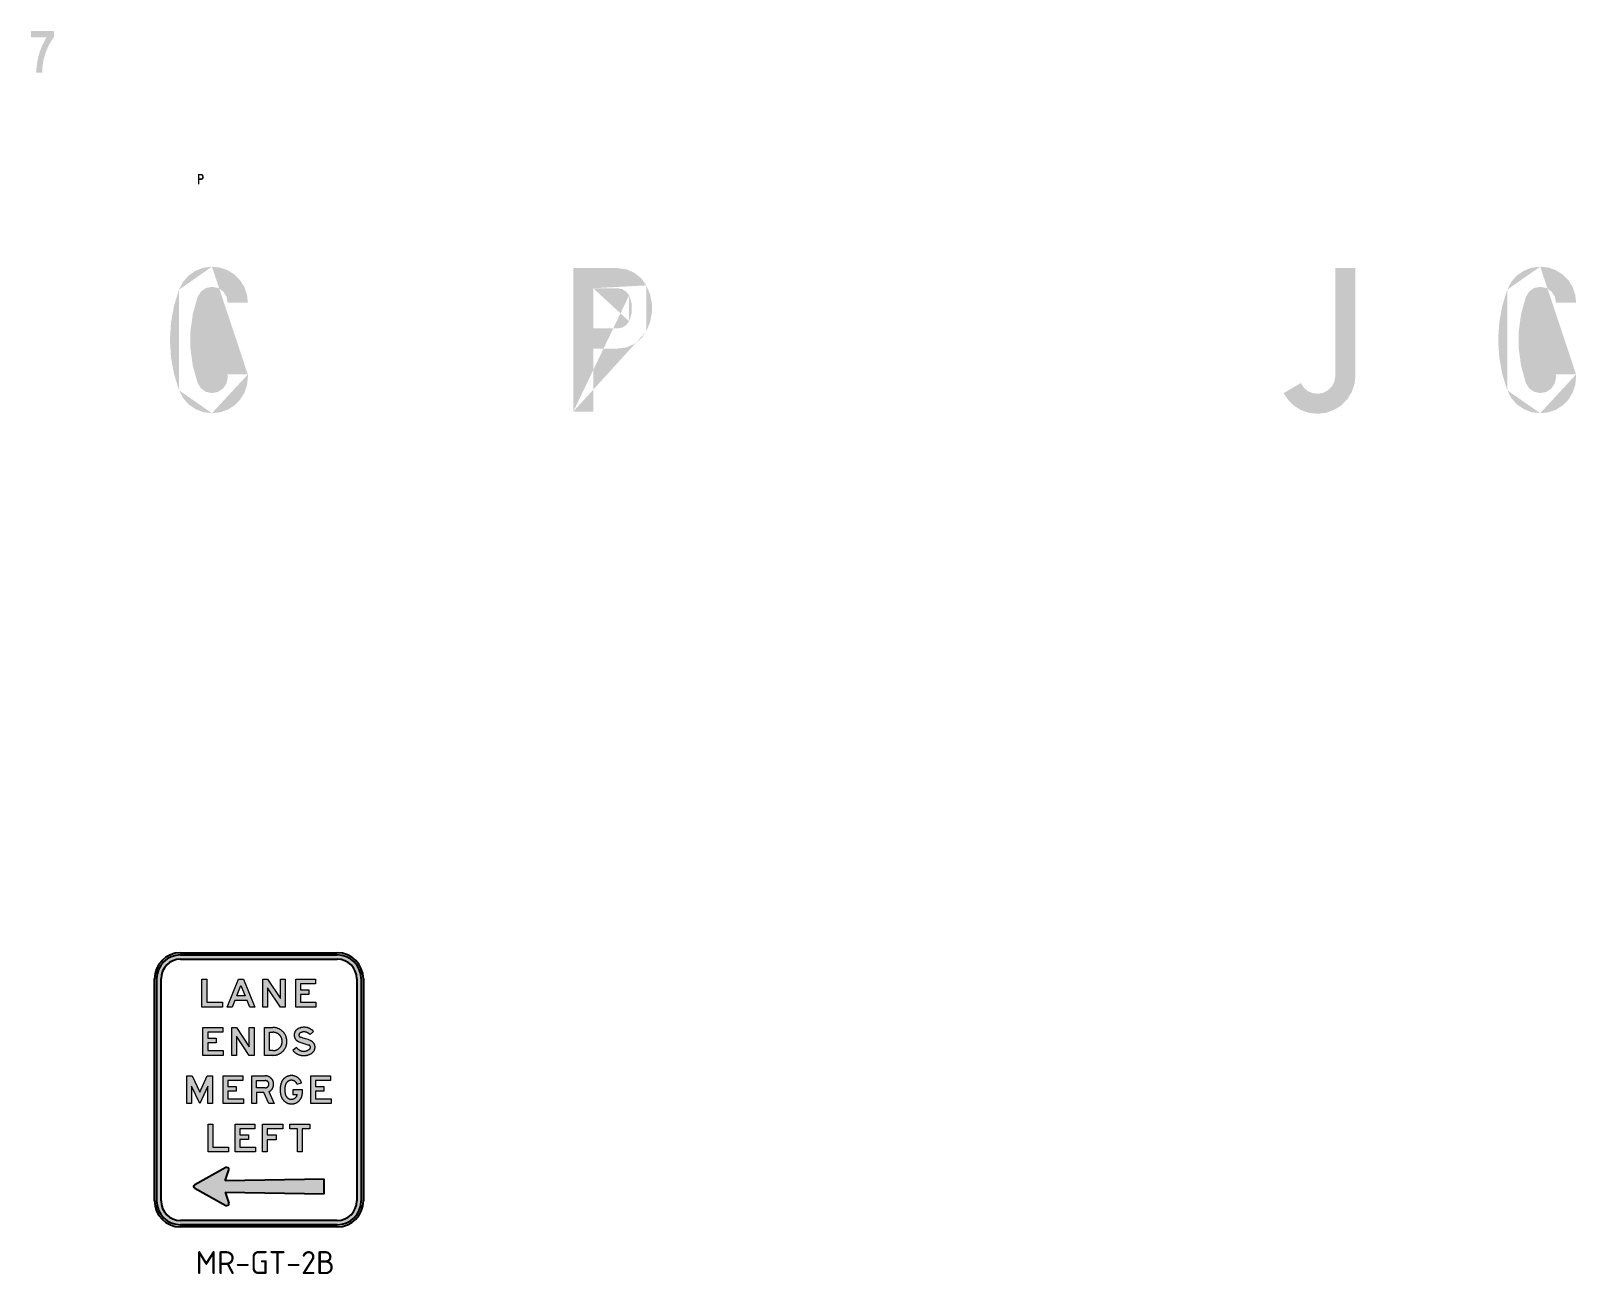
# Model space of a CAD drawing. Extents: x 171 to 1038, y -1303 to 235.
# Drawn here: x 171 to 763, y -241 to 235 of the extents above.
import ezdxf
from ezdxf.enums import TextEntityAlignment as Align

# ---------------------------------------------------------------- set-up
doc = ezdxf.new("R2010")
doc.units = 0
doc.header["$LTSCALE"] = 12
doc.header["$MEASUREMENT"] = 0
doc.linetypes.add('CENTERX2', pattern=[101.6, 63.5, -12.7, 12.7, -12.7])
doc.layers.get('0').update_dxf_attribs({"linetype": 'CONTINUOUS'})
for name, color, linetype in [('GREEN', 84, 'CONTINUOUS'), ('L35', 3, 'CONTINUOUS'), ('T25', 1, 'CONTINUOUS'), ('TBLK25', 1, 'CONTINUOUS')]:
    doc.layers.add(name, color=color, linetype=linetype)
doc.styles.add('ISO', font='iso3098b.shx')

msp = doc.modelspace()

# ---------------------------------------------------------------- texts
at = {"layer": 'T25', "color": 3, "style": 'ISO'}
msp.add_text('MR-GT-2B', height=8.819, dxfattribs=at).set_placement((261.12, -237.03), align=Align.MIDDLE_CENTER)

# ---------------------------------------------------------------- hatches: boundary and pattern name
at = {"layer": 'GREEN'}
h = msp.add_hatch(color=256, dxfattribs=at)
h.paths.add_polyline_path([(254.47, 101.95), (254.44, 101.95)], flags=16)
edge = h.paths.add_edge_path()
edge.add_line((246.76, 103.05), (254.47, 103.05))
edge.add_line((254.47, 103.05), (254.47, 101.95))
edge.add_line((254.13, 98.88), (254.47, 101.95))
edge.add_line((254.13, 98.88), (253.13, 95.97))
edge.add_line((253.13, 95.97), (251.48, 93.36))
edge.add_line((251.48, 93.36), (249.31, 91.17))
edge.add_line((249.31, 91.17), (246.71, 89.52))
edge.add_line((246.71, 89.52), (243.8, 88.52))
edge.add_line((243.8, 88.52), (240.73, 88.18))
edge.add_line((240.73, 88.18), (237.48, 88.59))
edge.add_line((237.48, 88.59), (234.41, 89.75))
edge.add_line((234.41, 89.75), (231.73, 91.61))
edge.add_line((231.73, 91.61), (229.59, 94.08))
edge.add_line((229.59, 94.08), (228.1, 97))
edge.add_line((228.1, 97), (226.17, 103.26))
edge.add_line((226.17, 103.26), (225.01, 109.71))
edge.add_line((225.01, 109.71), (224.62, 116.25))
edge.add_line((224.62, 116.25), (225.01, 122.77))
edge.add_line((225.01, 122.77), (226.17, 129.22))
edge.add_line((226.17, 129.22), (228.1, 135.48))
edge.add_line((228.1, 135.48), (229.59, 138.39))
edge.add_line((229.59, 138.39), (231.73, 140.87))
edge.add_line((231.73, 140.87), (234.41, 142.72))
edge.add_line((234.41, 142.72), (237.48, 143.91))
edge.add_line((237.48, 143.91), (240.73, 144.3))
edge.add_line((240.73, 144.3), (243.8, 143.96))
edge.add_line((243.8, 143.96), (246.71, 142.96))
edge.add_line((246.71, 142.96), (249.31, 141.31))
edge.add_line((249.31, 141.31), (251.48, 139.14))
edge.add_line((251.48, 139.14), (253.13, 136.51))
edge.add_line((253.13, 136.51), (254.13, 133.6))
edge.add_line((254.13, 133.6), (254.47, 130.53))
edge.add_line((254.47, 130.53), (246.76, 130.53))
edge.add_line((246.76, 130.53), (246.32, 132.85))
edge.add_line((246.32, 132.85), (245.01, 134.84))
edge.add_line((245.01, 134.84), (243.05, 136.15))
edge.add_line((243.05, 136.15), (240.73, 136.59))
edge.add_line((240.73, 136.59), (238.41, 136.13))
edge.add_line((238.41, 136.13), (236.48, 134.76))
edge.add_line((236.48, 134.76), (235.24, 132.75))
edge.add_line((235.24, 132.75), (233.41, 126.28))
edge.add_line((233.41, 126.28), (232.48, 119.6))
edge.add_line((232.48, 119.6), (232.48, 112.88))
edge.add_line((232.48, 112.88), (233.41, 106.23))
edge.add_line((233.41, 106.23), (235.24, 99.76))
edge.add_line((235.24, 99.76), (236.48, 97.72))
edge.add_line((236.48, 97.72), (238.41, 96.38))
edge.add_line((238.41, 96.38), (240.73, 95.89))
edge.add_line((240.73, 95.89), (243.05, 96.35))
edge.add_line((243.05, 96.35), (245.01, 97.67))
edge.add_line((245.01, 97.67), (246.32, 99.63))
edge.add_line((246.32, 99.63), (246.76, 101.95))
edge.add_line((246.76, 101.95), (246.76, 103.05))
edge = h.paths.add_edge_path(flags=16)
edge.add_line((254.47, 103.05), (254.44, 103.05))
edge.add_line((240.73, 144.3), (240.7, 144.3))
edge.add_line((228.1, 135.48), (228.07, 135.48))
edge.add_line((228.1, 97), (228.07, 97))
edge.add_line((240.73, 88.18), (240.7, 88.18))
h = msp.add_hatch(color=256, dxfattribs=at)
h.paths.add_polyline_path([(396.13, 136.05), (396.1, 136.05)], flags=16)
edge = h.paths.add_edge_path(flags=17)
edge.add_line((386.77, 120.63), (386.77, 136.05))
edge.add_line((386.77, 136.05), (396.13, 136.05))
edge.add_line((397.88, 135.69), (396.13, 136.05))
edge.add_line((397.88, 135.69), (399.43, 134.73))
edge.add_line((399.43, 134.73), (400.51, 133.29))
edge.add_line((400.51, 133.29), (401.52, 130.04))
edge.add_line((401.52, 130.04), (401.52, 126.64))
edge.add_line((401.52, 126.64), (400.51, 123.39))
edge.add_line((400.51, 123.39), (399.43, 121.95))
edge.add_line((399.43, 121.95), (397.88, 120.99))
edge.add_line((397.88, 120.99), (396.13, 120.63))
edge.add_line((396.13, 120.63), (386.77, 120.63))
h.paths.add_polyline_path([(396.1, 143.73), (396.13, 143.73)], flags=16)
edge = h.paths.add_edge_path()
edge.add_line((386.77, 88.75), (379.09, 88.75))
edge.add_line((379.09, 88.75), (379.09, 143.73))
edge.add_line((379.09, 143.73), (396.13, 143.73))
edge.add_line((399.43, 143.29), (396.13, 143.73))
edge.add_line((399.43, 143.29), (402.52, 141.95))
edge.add_line((402.52, 141.95), (405.15, 139.86))
edge.add_line((405.15, 139.86), (407.11, 137.13))
edge.add_line((407.11, 137.13), (408.5, 133.75))
edge.add_line((408.5, 133.75), (409.22, 130.17))
edge.add_line((409.22, 130.17), (409.22, 126.51))
edge.add_line((409.22, 126.51), (408.5, 122.93))
edge.add_line((408.5, 122.93), (407.11, 119.55))
edge.add_line((407.11, 119.55), (405.15, 116.82))
edge.add_line((405.15, 116.82), (402.52, 114.73))
edge.add_line((402.52, 114.73), (399.43, 113.39))
edge.add_line((399.43, 113.39), (396.13, 112.95))
edge.add_line((396.13, 112.95), (386.77, 112.95))
edge.add_line((386.77, 112.95), (386.77, 88.75))
edge = h.paths.add_edge_path()
edge.add_line((386.77, 136.05), (386.75, 136.05))
edge.add_line((400.51, 123.39), (400.49, 123.39))
edge.add_line((400.51, 133.29), (400.49, 133.29))
edge.add_line((379.09, 88.75), (379.07, 88.75))
edge.add_line((407.11, 119.55), (407.08, 119.55))
edge.add_line((407.11, 137.13), (407.08, 137.13))
h = msp.add_hatch(color=256, dxfattribs=at)
h.paths.add_polyline_path([(396.13, 136.05), (396.1, 136.05)], flags=16)
edge = h.paths.add_edge_path(flags=17)
edge.add_line((386.77, 120.63), (386.77, 136.05))
edge.add_line((386.77, 136.05), (396.13, 136.05))
edge.add_line((397.88, 135.69), (396.13, 136.05))
edge.add_line((397.88, 135.69), (399.43, 134.73))
edge.add_line((399.43, 134.73), (400.51, 133.29))
edge.add_line((400.51, 133.29), (401.52, 130.04))
edge.add_line((401.52, 130.04), (401.52, 126.64))
edge.add_line((401.52, 126.64), (400.51, 123.39))
edge.add_line((400.51, 123.39), (399.43, 121.95))
edge.add_line((399.43, 121.95), (397.88, 120.99))
edge.add_line((397.88, 120.99), (396.13, 120.63))
edge.add_line((396.13, 120.63), (386.77, 120.63))
h.paths.add_polyline_path([(396.1, 143.73), (396.13, 143.73)], flags=16)
edge = h.paths.add_edge_path()
edge.add_line((386.77, 88.75), (379.09, 88.75))
edge.add_line((379.09, 88.75), (379.09, 143.73))
edge.add_line((379.09, 143.73), (396.13, 143.73))
edge.add_line((399.43, 143.29), (396.13, 143.73))
edge.add_line((399.43, 143.29), (402.52, 141.95))
edge.add_line((402.52, 141.95), (405.15, 139.86))
edge.add_line((405.15, 139.86), (407.11, 137.13))
edge.add_line((407.11, 137.13), (408.5, 133.75))
edge.add_line((408.5, 133.75), (409.22, 130.17))
edge.add_line((409.22, 130.17), (409.22, 126.51))
edge.add_line((409.22, 126.51), (408.5, 122.93))
edge.add_line((408.5, 122.93), (407.11, 119.55))
edge.add_line((407.11, 119.55), (405.15, 116.82))
edge.add_line((405.15, 116.82), (402.52, 114.73))
edge.add_line((402.52, 114.73), (399.43, 113.39))
edge.add_line((399.43, 113.39), (396.13, 112.95))
edge.add_line((396.13, 112.95), (386.77, 112.95))
edge.add_line((386.77, 112.95), (386.77, 88.75))
edge = h.paths.add_edge_path()
edge.add_line((386.77, 136.05), (386.75, 136.05))
edge.add_line((400.51, 123.39), (400.49, 123.39))
edge.add_line((400.51, 133.29), (400.49, 133.29))
edge.add_line((379.09, 88.75), (379.07, 88.75))
edge.add_line((407.11, 119.55), (407.08, 119.55))
edge.add_line((407.11, 137.13), (407.08, 137.13))
h = msp.add_hatch(color=256, dxfattribs=at)
h.paths.add_polyline_path([(671, 102.49), (670.98, 102.49)], flags=16)
edge = h.paths.add_edge_path()
edge.add_line((671, 143.73), (671, 102.49))
edge.add_line((670.67, 100.45), (671, 102.49))
edge.add_line((670.67, 100.45), (669.77, 98.57))
edge.add_line((669.77, 98.57), (668.32, 97.07))
edge.add_line((668.32, 97.07), (666.52, 96.04))
edge.add_line((666.52, 96.04), (664.48, 95.63))
edge.add_line((664.48, 95.63), (662.42, 95.84))
edge.add_line((662.42, 95.84), (660.51, 96.64))
edge.add_line((660.51, 96.64), (658.91, 97.98))
edge.add_line((658.91, 97.98), (657.81, 99.76))
edge.add_line((657.81, 99.76), (651.21, 95.89))
edge.add_line((651.21, 95.89), (652.99, 93.21))
edge.add_line((652.99, 93.21), (655.3, 90.97))
edge.add_line((655.3, 90.97), (658.06, 89.29))
edge.add_line((658.06, 89.29), (661.13, 88.29))
edge.add_line((661.13, 88.29), (664.35, 87.98))
edge.add_line((664.35, 87.98), (667.55, 88.36))
edge.add_line((667.55, 88.36), (670.56, 89.47))
edge.add_line((670.56, 89.47), (673.3, 91.2))
edge.add_line((673.3, 91.2), (675.56, 93.49))
edge.add_line((675.56, 93.49), (677.27, 96.25))
edge.add_line((677.27, 96.25), (678.32, 99.29))
edge.add_line((678.32, 99.29), (678.68, 102.49))
edge.add_line((678.68, 102.49), (678.68, 143.73))
edge.add_line((678.68, 143.73), (671, 143.73))
edge = h.paths.add_edge_path(flags=16)
edge.add_line((678.68, 102.49), (678.66, 102.49))
edge.add_line((678.68, 102.49), (678.66, 102.49))
edge = h.paths.add_edge_path(flags=16)
edge.add_line((657.81, 99.76), (657.78, 99.76))
h = msp.add_hatch(color=256, dxfattribs=at)
h.paths.add_polyline_path([(763.23, 101.95), (763.2, 101.95)], flags=16)
edge = h.paths.add_edge_path()
edge.add_line((755.55, 103.05), (763.23, 103.05))
edge.add_line((763.23, 103.05), (763.23, 101.95))
edge.add_line((762.89, 98.88), (763.23, 101.95))
edge.add_line((762.89, 98.88), (761.89, 95.97))
edge.add_line((761.89, 95.97), (760.26, 93.36))
edge.add_line((760.26, 93.36), (758.07, 91.17))
edge.add_line((758.07, 91.17), (755.47, 89.52))
edge.add_line((755.47, 89.52), (752.56, 88.52))
edge.add_line((752.56, 88.52), (749.49, 88.18))
edge.add_line((749.49, 88.18), (746.24, 88.59))
edge.add_line((746.24, 88.59), (743.2, 89.75))
edge.add_line((743.2, 89.75), (740.49, 91.61))
edge.add_line((740.49, 91.61), (738.35, 94.08))
edge.add_line((738.35, 94.08), (736.86, 97))
edge.add_line((736.86, 97), (734.93, 103.26))
edge.add_line((734.93, 103.26), (733.77, 109.71))
edge.add_line((733.77, 109.71), (733.38, 116.25))
edge.add_line((733.38, 116.25), (733.77, 122.77))
edge.add_line((733.77, 122.77), (734.93, 129.22))
edge.add_line((734.93, 129.22), (736.86, 135.48))
edge.add_line((736.86, 135.48), (738.35, 138.39))
edge.add_line((738.35, 138.39), (740.49, 140.87))
edge.add_line((740.49, 140.87), (743.2, 142.72))
edge.add_line((743.2, 142.72), (746.24, 143.91))
edge.add_line((746.24, 143.91), (749.49, 144.3))
edge.add_line((749.49, 144.3), (752.56, 143.96))
edge.add_line((752.56, 143.96), (755.47, 142.96))
edge.add_line((755.47, 142.96), (758.07, 141.31))
edge.add_line((758.07, 141.31), (760.26, 139.14))
edge.add_line((760.26, 139.14), (761.89, 136.51))
edge.add_line((761.89, 136.51), (762.89, 133.6))
edge.add_line((762.89, 133.6), (763.23, 130.53))
edge.add_line((763.23, 130.53), (755.55, 130.53))
edge.add_line((755.55, 130.53), (755.08, 132.85))
edge.add_line((755.08, 132.85), (753.77, 134.84))
edge.add_line((753.77, 134.84), (751.81, 136.15))
edge.add_line((751.81, 136.15), (749.49, 136.59))
edge.add_line((749.49, 136.59), (747.17, 136.13))
edge.add_line((747.17, 136.13), (745.24, 134.76))
edge.add_line((745.24, 134.76), (744, 132.75))
edge.add_line((744, 132.75), (742.17, 126.28))
edge.add_line((742.17, 126.28), (741.27, 119.6))
edge.add_line((741.27, 119.6), (741.27, 112.88))
edge.add_line((741.27, 112.88), (742.17, 106.23))
edge.add_line((742.17, 106.23), (744, 99.76))
edge.add_line((744, 99.76), (745.24, 97.72))
edge.add_line((745.24, 97.72), (747.17, 96.38))
edge.add_line((747.17, 96.38), (749.49, 95.89))
edge.add_line((749.49, 95.89), (751.81, 96.35))
edge.add_line((751.81, 96.35), (753.77, 97.67))
edge.add_line((753.77, 97.67), (755.08, 99.63))
edge.add_line((755.08, 99.63), (755.55, 101.95))
edge.add_line((755.55, 101.95), (755.55, 103.05))
edge = h.paths.add_edge_path(flags=16)
edge.add_line((763.23, 103.05), (763.2, 103.05))
edge.add_line((749.49, 144.3), (749.46, 144.3))
edge.add_line((736.86, 135.48), (736.83, 135.48))
edge.add_line((736.86, 97), (736.83, 97))
edge.add_line((749.49, 88.18), (749.46, 88.18))
at = {"layer": 'T25'}
h = msp.add_hatch(color=256, dxfattribs=at)
h.dxf.hatch_style = 1
h.paths.add_polyline_path([(288.7, -119.23), (228.7, -119.23, 0.414214), (219.54, -128.39), (219.54, -213.39, 0.414214), (228.7, -222.56), (288.7, -222.56, 0.414214), (297.87, -213.39), (297.87, -128.39, 0.414214)])
h.paths.add_polyline_path([(288.7, -120.89, -0.414214), (296.2, -128.39), (296.2, -213.39, -0.414214), (288.7, -220.89), (228.7, -220.89, -0.414214), (221.2, -213.39), (221.2, -128.39, -0.414214), (228.7, -120.89)], flags=16)
h.paths.add_polyline_path([(268.74, -128.55), (268.74, -139.21), (266.94, -139.21), (262.03, -131.83), (262.03, -139.21), (260.23, -139.21), (260.23, -128.55), (262.03, -128.55), (266.94, -135.89), (266.94, -128.55)], flags=0)
h.paths.add_polyline_path([(272.8, -128.55), (280.35, -128.55), (280.35, -130.35), (274.6, -130.35), (274.6, -132.58), (277.81, -132.58), (277.81, -134.41), (274.6, -134.41), (274.6, -137.38), (280.56, -137.38), (280.56, -139.21), (272.8, -139.21)], flags=0)
h.paths.add_polyline_path([(252.78, -128.55), (257.16, -139.21), (255.25, -139.21), (254.16, -136.74), (249.5, -136.74), (248.4, -139.21), (246.5, -139.21), (250.87, -128.55)], flags=0)
h.paths.add_polyline_path([(251.83, -130.99), (253.42, -134.94), (250.24, -134.94)], flags=0)
h.paths.add_polyline_path([(264.96, -147.08), (265.14, -147.12), (265.31, -147.16), (265.45, -147.19), (265.63, -147.26), (265.81, -147.3), (265.98, -147.37), (266.12, -147.44), (266.3, -147.51), (266.44, -147.58), (266.62, -147.65), (266.76, -147.72), (266.9, -147.83), (267.04, -147.93), (267.18, -148.04), (267.32, -148.11), (267.47, -148.25), (267.61, -148.36), (267.75, -148.46), (267.85, -148.57), (267.99, -148.71), (268.1, -148.85), (268.21, -148.96), (268.31, -149.1), (268.42, -149.24), (268.52, -149.38), (268.63, -149.56), (268.7, -149.7), (268.81, -149.84), (268.88, -150.01), (268.95, -150.16), (269.02, -150.33), (269.09, -150.47), (269.12, -150.65), (269.19, -150.83), (269.23, -150.97), (269.27, -151.14), (269.3, -151.32), (269.34, -151.5), (269.37, -151.67), (269.41, -151.85), (269.41, -152.03), (269.41, -152.2), (269.41, -152.38), (269.41, -152.52), (269.41, -152.7), (269.41, -152.87), (269.37, -153.05), (269.34, -153.23), (269.3, -153.4), (269.27, -153.58), (269.23, -153.76), (269.19, -153.9), (269.12, -154.07), (269.09, -154.25), (269.02, -154.39), (268.95, -154.57), (268.88, -154.71), (268.81, -154.89), (268.7, -155.03), (268.63, -155.17), (268.52, -155.35), (268.42, -155.49), (268.31, -155.63), (268.21, -155.77), (268.1, -155.87), (267.99, -156.02), (267.85, -156.16), (267.75, -156.26), (267.61, -156.37), (267.47, -156.47), (267.32, -156.62), (267.18, -156.72), (267.04, -156.79), (266.9, -156.9), (266.76, -157), (266.62, -157.07), (266.44, -157.15), (266.3, -157.22), (266.12, -157.29), (265.98, -157.36), (265.81, -157.43), (265.63, -157.46), (265.45, -157.53), (265.31, -157.57), (265.14, -157.6), (264.96, -157.64), (264.78, -157.64), (264.61, -157.67), (264.43, -157.67), (264.25, -157.67), (264.08, -157.71), (260.9, -157.71), (260.9, -147.05), (264.08, -147.05), (264.25, -147.05), (264.43, -147.05), (264.61, -147.05), (264.78, -147.08)], flags=0)
h.paths.add_polyline_path([(275.13, -147.01), (275.3, -146.98), (275.44, -146.98), (275.62, -146.94), (275.8, -146.94), (275.97, -146.94), (276.11, -146.94), (276.29, -146.94), (276.47, -146.94), (276.61, -146.98), (276.78, -146.98), (276.96, -147.01), (277.1, -147.05), (277.28, -147.08), (277.42, -147.16), (277.6, -147.19), (277.74, -147.26), (277.91, -147.3), (278.06, -147.37), (278.2, -147.44), (278.34, -147.51), (278.48, -147.61), (278.62, -147.68), (278.76, -147.76), (278.9, -147.86), (279.04, -147.97), (279.19, -148.07), (279.29, -148.18), (279.43, -148.28), (279.54, -148.39), (279.64, -148.53), (278.27, -149.7), (278.16, -149.59), (278.09, -149.52), (277.99, -149.41), (277.88, -149.34), (277.77, -149.27), (277.67, -149.2), (277.56, -149.13), (277.42, -149.06), (277.31, -149.03), (277.21, -148.96), (277.07, -148.92), (276.96, -148.85), (276.82, -148.81), (276.71, -148.81), (276.57, -148.78), (276.43, -148.74), (276.33, -148.74), (276.18, -148.71), (276.04, -148.71), (275.94, -148.71), (275.8, -148.74), (275.66, -148.74), (275.51, -148.74), (275.41, -148.78), (275.27, -148.81), (275.16, -148.85), (275.02, -148.88), (274.91, -148.92), (274.77, -148.99), (274.67, -149.03), (274.56, -149.1), (274.42, -149.17), (274.38, -149.2), (274.31, -149.24), (274.28, -149.31), (274.21, -149.34), (274.17, -149.41), (274.14, -149.45), (274.1, -149.52), (274.07, -149.59), (274.07, -149.66), (274.03, -149.73), (274.03, -149.8), (274, -149.87), (274, -149.94), (274, -150.01), (274.03, -150.09), (274.07, -150.19), (274.07, -150.26), (274.1, -150.33), (274.14, -150.4), (274.17, -150.44), (274.24, -150.51), (274.28, -150.54), (274.35, -150.61), (274.38, -150.65), (274.45, -150.69), (274.53, -150.72), (274.56, -150.76), (274.63, -150.76), (275.13, -150.9), (275.62, -151.04), (276.11, -151.21), (276.57, -151.36), (277.07, -151.53), (277.53, -151.67), (278.02, -151.85), (278.48, -152.03), (278.59, -152.1), (278.69, -152.13), (278.8, -152.2), (278.9, -152.24), (279.01, -152.31), (279.11, -152.38), (279.22, -152.45), (279.29, -152.56), (279.4, -152.63), (279.47, -152.7), (279.54, -152.8), (279.64, -152.87), (279.71, -152.98), (279.79, -153.09), (279.82, -153.19), (279.89, -153.3), (279.96, -153.4), (280, -153.51), (280.03, -153.62), (280.07, -153.72), (280.1, -153.86), (280.14, -153.97), (280.17, -154.07), (280.17, -154.22), (280.21, -154.32), (280.21, -154.43), (280.21, -154.57), (280.21, -154.67), (280.21, -154.82), (280.17, -154.92), (280.17, -155.03), (280.14, -155.17), (280.1, -155.27), (280.07, -155.38), (280.03, -155.49), (280, -155.63), (279.96, -155.73), (279.89, -155.84), (279.82, -155.95), (279.79, -156.05), (279.71, -156.12), (279.64, -156.23), (279.57, -156.33), (279.47, -156.4), (279.4, -156.51), (279.29, -156.58), (279.22, -156.65), (279.11, -156.72), (278.97, -156.83), (278.83, -156.93), (278.69, -157.04), (278.55, -157.11), (278.37, -157.18), (278.23, -157.25), (278.09, -157.32), (277.91, -157.39), (277.74, -157.46), (277.6, -157.53), (277.42, -157.57), (277.24, -157.64), (277.1, -157.67), (276.93, -157.71), (276.75, -157.75), (276.57, -157.75), (276.4, -157.78), (276.22, -157.78), (276.08, -157.78), (275.9, -157.78), (275.73, -157.78), (275.55, -157.78), (275.37, -157.78), (275.2, -157.75), (275.02, -157.71), (274.84, -157.71), (274.7, -157.67), (274.53, -157.6), (274.35, -157.57), (274.17, -157.53), (274.03, -157.46), (273.85, -157.39), (273.71, -157.32), (273.54, -157.25), (273.4, -157.18), (273.25, -157.11), (273.08, -157), (272.94, -156.93), (272.8, -156.83), (272.65, -156.72), (272.51, -156.62), (272.37, -156.51), (272.27, -156.4), (272.12, -156.3), (272.02, -156.16), (271.88, -156.05), (271.77, -155.91), (271.67, -155.77), (273.15, -154.71), (273.25, -154.82), (273.33, -154.92), (273.43, -155.03), (273.5, -155.13), (273.61, -155.2), (273.71, -155.31), (273.82, -155.38), (273.93, -155.49), (274.07, -155.56), (274.17, -155.63), (274.28, -155.7), (274.42, -155.77), (274.53, -155.8), (274.67, -155.87), (274.81, -155.91), (274.91, -155.95), (275.06, -155.98), (275.2, -156.02), (275.34, -156.05), (275.48, -156.09), (275.62, -156.09), (275.76, -156.09), (275.9, -156.09), (276.01, -156.09), (276.15, -156.09), (276.29, -156.09), (276.43, -156.05), (276.57, -156.02), (276.71, -156.02), (276.86, -155.98), (276.96, -155.91), (277.1, -155.87), (277.24, -155.84), (277.35, -155.77), (277.49, -155.7), (277.6, -155.63), (277.7, -155.56), (277.84, -155.49), (277.95, -155.42), (278.06, -155.35), (278.16, -155.24), (278.2, -155.2), (278.27, -155.13), (278.3, -155.1), (278.34, -155.03), (278.37, -154.96), (278.41, -154.92), (278.41, -154.85), (278.44, -154.78), (278.44, -154.71), (278.44, -154.64), (278.44, -154.57), (278.44, -154.5), (278.44, -154.43), (278.44, -154.36), (278.41, -154.29), (278.37, -154.25), (278.34, -154.18), (278.34, -154.11), (278.27, -154.07), (278.23, -154), (278.2, -153.97), (278.13, -153.9), (278.09, -153.86), (278.02, -153.83), (277.99, -153.79), (277.91, -153.76), (277.84, -153.76), (277.07, -153.51), (276.29, -153.26), (275.55, -152.98), (274.77, -152.73), (274, -152.49), (273.89, -152.41), (273.78, -152.38), (273.68, -152.31), (273.57, -152.27), (273.47, -152.2), (273.36, -152.13), (273.25, -152.06), (273.15, -151.99), (273.08, -151.92), (272.97, -151.81), (272.9, -151.74), (272.83, -151.64), (272.76, -151.57), (272.69, -151.46), (272.62, -151.36), (272.55, -151.25), (272.48, -151.14), (272.44, -151.04), (272.41, -150.93), (272.34, -150.79), (272.3, -150.69), (272.27, -150.58), (272.27, -150.44), (272.23, -150.33), (272.23, -150.23), (272.2, -150.09), (272.2, -149.98), (272.2, -149.84), (272.2, -149.73), (272.23, -149.63), (272.23, -149.48), (272.27, -149.38), (272.3, -149.24), (272.3, -149.13), (272.37, -149.03), (272.41, -148.92), (272.44, -148.78), (272.51, -148.67), (272.55, -148.57), (272.62, -148.46), (272.69, -148.36), (272.76, -148.28), (272.83, -148.18), (272.9, -148.07), (273.01, -148), (273.08, -147.93), (273.18, -147.83), (273.29, -147.76), (273.36, -147.68), (273.47, -147.61), (273.57, -147.58), (273.71, -147.47), (273.89, -147.4), (274.03, -147.33), (274.17, -147.3), (274.35, -147.23), (274.49, -147.16), (274.63, -147.12), (274.81, -147.08), (274.98, -147.05)], flags=0)
h.paths.add_polyline_path([(264.64, -148.88), (264.78, -148.92), (264.92, -148.96), (265.06, -148.99), (265.21, -149.03), (265.35, -149.06), (265.45, -149.13), (265.59, -149.17), (265.74, -149.24), (265.84, -149.31), (265.98, -149.38), (266.09, -149.45), (266.19, -149.56), (266.3, -149.63), (266.41, -149.73), (266.51, -149.8), (266.62, -149.91), (266.72, -150.01), (266.83, -150.12), (266.9, -150.26), (266.97, -150.37), (267.08, -150.47), (267.15, -150.61), (267.22, -150.72), (267.25, -150.86), (267.32, -150.97), (267.39, -151.11), (267.43, -151.25), (267.47, -151.39), (267.5, -151.53), (267.54, -151.67), (267.57, -151.78), (267.57, -151.92), (267.61, -152.06), (267.61, -152.2), (267.61, -152.38), (267.61, -152.52), (267.61, -152.66), (267.57, -152.8), (267.57, -152.94), (267.54, -153.05), (267.5, -153.19), (267.47, -153.33), (267.43, -153.47), (267.39, -153.62), (267.32, -153.76), (267.25, -153.86), (267.22, -154), (267.15, -154.11), (267.08, -154.25), (266.97, -154.36), (266.9, -154.5), (266.83, -154.6), (266.72, -154.71), (266.62, -154.82), (266.51, -154.92), (266.41, -154.99), (266.3, -155.1), (266.19, -155.17), (266.09, -155.27), (265.98, -155.35), (265.84, -155.42), (265.74, -155.49), (265.59, -155.56), (265.45, -155.59), (265.35, -155.66), (265.21, -155.7), (265.06, -155.73), (264.92, -155.77), (264.78, -155.8), (264.64, -155.84), (264.5, -155.87), (264.36, -155.87), (264.22, -155.87), (264.08, -155.87), (262.7, -155.87), (262.7, -148.85), (264.08, -148.85), (264.22, -148.85), (264.36, -148.85), (264.5, -148.88)], flags=0)
h.paths.add_polyline_path([(256.84, -147.05), (256.84, -157.71), (255, -157.71), (250.13, -150.33), (250.13, -157.71), (248.3, -157.71), (248.3, -147.05), (250.13, -147.05), (255, -154.39), (255, -147.05)], flags=0)
h.paths.add_polyline_path([(244.7, -137.38), (244.7, -139.21), (236.89, -139.21), (236.89, -128.55), (238.73, -128.55), (238.73, -137.38)], flags=0)
h.paths.add_polyline_path([(244.84, -147.05), (244.84, -148.85), (239.08, -148.85), (239.08, -151.07), (242.3, -151.07), (242.3, -152.91), (239.08, -152.91), (239.08, -155.87), (245.05, -155.87), (245.05, -157.71), (237.28, -157.71), (237.28, -147.05)], flags=0)
h.paths.add_polyline_path([(271.03, -165.41), (271.17, -165.41), (271.31, -165.41), (271.49, -165.44), (271.63, -165.44), (271.77, -165.48), (271.91, -165.48), (272.09, -165.51), (272.23, -165.55), (272.37, -165.62), (272.51, -165.65), (272.65, -165.69), (272.8, -165.76), (272.94, -165.83), (273.08, -165.9), (273.22, -165.97), (273.33, -166.04), (273.47, -166.15), (273.61, -166.22), (273.71, -166.32), (273.82, -166.43), (273.96, -166.54), (274.07, -166.64), (274.17, -166.75), (274.24, -166.85), (274.35, -166.99), (274.45, -167.1), (274.53, -167.24), (274.63, -167.35), (274.7, -167.49), (274.77, -167.63), (274.84, -167.77), (274.88, -167.91), (274.95, -168.05), (275.02, -168.19), (273.29, -168.72), (273.25, -168.62), (273.22, -168.51), (273.15, -168.41), (273.11, -168.34), (273.04, -168.23), (272.97, -168.12), (272.9, -168.05), (272.83, -167.98), (272.76, -167.88), (272.69, -167.81), (272.58, -167.74), (272.51, -167.67), (272.41, -167.59), (272.34, -167.56), (272.23, -167.49), (272.12, -167.45), (272.02, -167.42), (271.91, -167.35), (271.81, -167.31), (271.7, -167.31), (271.6, -167.28), (271.49, -167.24), (271.38, -167.24), (271.28, -167.24), (271.17, -167.24), (271.07, -167.24), (270.92, -167.24), (270.82, -167.24), (270.71, -167.28), (270.57, -167.31), (270.47, -167.35), (270.36, -167.38), (270.25, -167.42), (270.15, -167.45), (270.04, -167.52), (269.94, -167.56), (269.83, -167.63), (269.76, -167.7), (269.65, -167.77), (269.55, -167.84), (269.48, -167.95), (269.41, -168.02), (269.34, -168.12), (269.27, -168.19), (269.19, -168.3), (269.12, -168.41), (269.05, -168.51), (269.02, -168.62), (268.98, -168.72), (268.91, -168.83), (268.88, -169.01), (268.81, -169.18), (268.77, -169.36), (268.74, -169.54), (268.7, -169.75), (268.67, -169.92), (268.63, -170.1), (268.63, -170.28), (268.59, -170.49), (268.59, -170.67), (268.59, -170.84), (268.59, -171.05), (268.59, -171.23), (268.63, -171.41), (268.63, -171.62), (268.67, -171.8), (268.7, -171.97), (268.74, -172.15), (268.77, -172.33), (268.81, -172.54), (268.88, -172.71), (268.91, -172.89), (268.98, -173), (269.02, -173.1), (269.05, -173.21), (269.12, -173.31), (269.19, -173.42), (269.27, -173.49), (269.34, -173.6), (269.41, -173.7), (269.48, -173.77), (269.55, -173.84), (269.65, -173.95), (269.76, -174.02), (269.83, -174.09), (269.94, -174.13), (270.04, -174.2), (270.15, -174.27), (270.25, -174.3), (270.36, -174.34), (270.47, -174.37), (270.57, -174.41), (270.71, -174.44), (270.82, -174.44), (270.92, -174.48), (271.07, -174.48), (271.17, -174.48), (271.28, -174.48), (271.38, -174.48), (271.49, -174.44), (271.6, -174.44), (271.7, -174.41), (271.81, -174.37), (271.91, -174.34), (272.02, -174.3), (272.12, -174.27), (272.23, -174.23), (272.34, -174.16), (272.44, -174.09), (272.51, -174.05), (272.62, -173.98), (272.69, -173.91), (272.76, -173.81), (272.87, -173.74), (272.94, -173.67), (273.01, -173.56), (273.04, -173.49), (273.11, -173.38), (273.18, -173.28), (273.22, -173.21), (273.25, -173.1), (273.33, -173), (273.36, -172.89), (273.4, -172.78), (273.4, -172.68), (271.7, -172.68), (271.7, -170.84), (275.34, -170.84), (275.34, -172.25), (275.3, -172.4), (275.3, -172.54), (275.3, -172.68), (275.27, -172.82), (275.23, -173), (275.2, -173.14), (275.16, -173.28), (275.13, -173.42), (275.09, -173.56), (275.02, -173.7), (274.95, -173.84), (274.91, -173.98), (274.84, -174.09), (274.77, -174.23), (274.67, -174.37), (274.6, -174.48), (274.53, -174.62), (274.42, -174.73), (274.31, -174.83), (274.24, -174.97), (274.14, -175.08), (274.03, -175.18), (273.93, -175.26), (273.78, -175.36), (273.68, -175.47), (273.57, -175.54), (273.43, -175.64), (273.29, -175.71), (273.18, -175.78), (273.04, -175.86), (272.9, -175.93), (272.76, -175.96), (272.62, -176.03), (272.48, -176.07), (272.34, -176.14), (272.2, -176.17), (272.05, -176.21), (271.91, -176.24), (271.77, -176.24), (271.63, -176.28), (271.45, -176.28), (271.31, -176.28), (271.17, -176.28), (271.03, -176.28), (270.85, -176.28), (270.71, -176.28), (270.57, -176.24), (270.4, -176.21), (270.25, -176.17), (270.11, -176.14), (269.97, -176.1), (269.83, -176.07), (269.65, -176), (269.51, -175.96), (269.37, -175.89), (269.27, -175.82), (269.12, -175.75), (268.98, -175.64), (268.84, -175.57), (268.74, -175.5), (268.59, -175.4), (268.49, -175.29), (268.38, -175.18), (268.28, -175.08), (268.17, -174.97), (268.07, -174.87), (267.96, -174.76), (267.85, -174.62), (267.78, -174.51), (267.68, -174.37), (267.61, -174.27), (267.54, -174.13), (267.47, -173.98), (267.39, -173.84), (267.32, -173.7), (267.29, -173.56), (267.22, -173.42), (267.15, -173.21), (267.11, -173), (267.04, -172.78), (267.01, -172.57), (266.97, -172.36), (266.94, -172.15), (266.9, -171.94), (266.87, -171.72), (266.83, -171.51), (266.83, -171.3), (266.83, -171.05), (266.83, -170.84), (266.83, -170.63), (266.83, -170.42), (266.83, -170.21), (266.87, -170), (266.9, -169.78), (266.94, -169.57), (266.97, -169.36), (267.01, -169.15), (267.04, -168.94), (267.11, -168.72), (267.15, -168.51), (267.22, -168.3), (267.29, -168.16), (267.32, -168.02), (267.39, -167.88), (267.47, -167.74), (267.54, -167.59), (267.61, -167.45), (267.68, -167.31), (267.78, -167.21), (267.85, -167.07), (267.96, -166.96), (268.07, -166.85), (268.17, -166.71), (268.28, -166.61), (268.38, -166.5), (268.49, -166.39), (268.59, -166.32), (268.74, -166.22), (268.84, -166.15), (268.98, -166.04), (269.12, -165.97), (269.27, -165.9), (269.37, -165.83), (269.51, -165.76), (269.65, -165.69), (269.83, -165.65), (269.97, -165.62), (270.11, -165.55), (270.25, -165.51), (270.4, -165.48), (270.57, -165.48), (270.71, -165.44), (270.85, -165.44)], flags=0)
h.paths.add_polyline_path([(261.68, -165.55), (261.78, -165.58), (261.92, -165.62), (262.06, -165.65), (262.17, -165.69), (262.31, -165.72), (262.42, -165.79), (262.56, -165.83), (262.66, -165.9), (262.77, -165.97), (262.88, -166.04), (263.02, -166.11), (263.12, -166.18), (263.19, -166.29), (263.3, -166.36), (263.41, -166.47), (263.51, -166.54), (263.58, -166.64), (263.65, -166.75), (263.76, -166.85), (263.83, -166.96), (263.9, -167.07), (263.97, -167.21), (264.01, -167.31), (264.08, -167.42), (264.11, -167.56), (264.18, -167.67), (264.22, -167.81), (264.25, -167.95), (264.29, -168.05), (264.29, -168.19), (264.32, -168.34), (264.32, -168.44), (264.32, -168.58), (264.32, -168.72), (264.32, -168.87), (264.32, -168.97), (264.32, -169.11), (264.29, -169.25), (264.29, -169.4), (264.25, -169.5), (264.22, -169.64), (264.18, -169.78), (264.11, -169.89), (264.08, -170.03), (264.01, -170.14), (263.93, -170.24), (263.9, -170.38), (263.83, -170.49), (263.72, -170.6), (263.65, -170.7), (263.58, -170.81), (263.48, -170.91), (263.41, -170.98), (263.3, -171.09), (263.19, -171.16), (263.09, -171.27), (262.98, -171.34), (262.88, -171.41), (262.77, -171.48), (262.63, -171.55), (262.52, -171.58), (264.54, -176.17), (262.52, -176.17), (260.62, -171.94), (257.83, -171.94), (257.83, -176.17), (256.03, -176.17), (256.03, -165.51), (261.15, -165.51), (261.29, -165.51), (261.39, -165.55), (261.53, -165.55)], flags=0)
h.paths.add_polyline_path([(278.59, -165.51), (286.14, -165.51), (286.14, -167.35), (280.39, -167.35), (280.39, -169.57), (283.56, -169.57), (283.56, -171.37), (280.39, -171.37), (280.39, -174.37), (286.35, -174.37), (286.35, -176.17), (278.59, -176.17)], flags=0)
h.paths.add_polyline_path([(261.39, -167.35), (261.5, -167.38), (261.57, -167.42), (261.64, -167.42), (261.75, -167.45), (261.82, -167.49), (261.89, -167.56), (261.96, -167.59), (262.03, -167.67), (262.1, -167.7), (262.13, -167.77), (262.21, -167.84), (262.28, -167.91), (262.31, -167.98), (262.35, -168.05), (262.38, -168.12), (262.42, -168.19), (262.45, -168.3), (262.49, -168.37), (262.49, -168.48), (262.52, -168.55), (262.52, -168.62), (262.52, -168.72), (262.52, -168.79), (262.52, -168.9), (262.49, -168.97), (262.49, -169.08), (262.45, -169.15), (262.42, -169.22), (262.38, -169.32), (262.35, -169.4), (262.31, -169.47), (262.28, -169.54), (262.21, -169.61), (262.13, -169.68), (262.1, -169.75), (262.03, -169.78), (261.96, -169.85), (261.89, -169.89), (261.82, -169.92), (261.75, -170), (261.64, -170), (261.57, -170.03), (261.5, -170.07), (261.39, -170.1), (261.32, -170.1), (261.22, -170.1), (261.15, -170.1), (257.83, -170.1), (257.83, -167.35), (261.15, -167.35), (261.22, -167.35), (261.32, -167.35)], flags=0)
h.paths.add_polyline_path([(252.57, -165.51), (252.57, -167.35), (246.81, -167.35), (246.81, -169.57), (249.99, -169.57), (249.99, -171.37), (246.81, -171.37), (246.81, -174.37), (252.78, -174.37), (252.78, -176.17), (245.01, -176.17), (245.01, -165.51)], flags=0)
h.paths.add_polyline_path([(240.95, -165.51), (240.95, -176.17), (239.12, -176.17), (239.12, -169.47), (236.05, -176.17), (232.94, -169.47), (232.94, -176.17), (231.14, -176.17), (231.14, -165.51), (233.15, -165.51), (236.05, -171.83), (238.91, -165.51)], flags=0)
h.paths.add_polyline_path([(270.5, -184.01), (278.23, -184.01), (278.23, -185.81), (275.27, -185.81), (275.27, -194.67), (273.47, -194.67), (273.47, -185.81), (270.5, -185.81)], flags=0)
h.paths.add_polyline_path([(267.82, -184.01), (267.82, -185.81), (261.85, -185.81), (261.85, -188.18), (265.28, -188.18), (265.28, -189.98), (261.85, -189.98), (261.85, -194.67), (260.05, -194.67), (260.05, -184.01)], flags=0)
h.paths.add_polyline_path([(257.19, -184.01), (257.19, -185.81), (251.44, -185.81), (251.44, -188.07), (254.65, -188.07), (254.65, -189.87), (251.44, -189.87), (251.44, -192.87), (257.4, -192.87), (257.4, -194.67), (249.64, -194.67), (249.64, -184.01)], flags=0)
h.paths.add_polyline_path([(241.02, -184.01), (241.02, -192.87), (246.99, -192.87), (246.99, -194.67), (239.22, -194.67), (239.22, -184.01)], flags=0)
h.paths.add_polyline_path([(247.13, -201.56), (245.8, -205.76), (283.7, -205.08), (283.7, -210.71), (245.8, -210.03), (247.13, -214.23, -0.677038), (246.03, -215.13), (234.1, -208.56, -0.591127), (234.1, -207.22), (246.03, -200.65, -0.677038)], flags=0)
h = msp.add_hatch(color=256, dxfattribs=at)
h.paths.add_polyline_path([(236.89, -128.55), (238.73, -128.55), (238.73, -137.38), (244.7, -137.38), (244.7, -139.21), (236.89, -139.21)])
h.paths.add_polyline_path([(251.83, -130.99), (253.42, -134.94), (250.24, -134.94)], flags=16)
h.paths.add_polyline_path([(246.5, -139.21), (250.87, -128.55), (252.78, -128.55), (257.16, -139.21), (255.25, -139.21), (254.16, -136.74), (249.5, -136.74), (248.4, -139.21)])
h.paths.add_polyline_path([(260.23, -128.55), (262.03, -128.55), (266.94, -135.89), (266.94, -128.55), (268.74, -128.55), (268.74, -139.21), (266.94, -139.21), (262.03, -131.83), (262.03, -139.21), (260.23, -139.21)])
h.paths.add_polyline_path([(272.8, -128.55), (280.35, -128.55), (280.35, -130.35), (274.6, -130.35), (274.6, -132.58), (277.81, -132.58), (277.81, -134.41), (274.6, -134.41), (274.6, -137.38), (280.56, -137.38), (280.56, -139.21), (272.8, -139.21)])
h = msp.add_hatch(color=256, dxfattribs=at)
h.paths.add_polyline_path([(237.28, -147.05), (244.84, -147.05), (244.84, -148.85), (239.08, -148.85), (239.08, -151.07), (242.3, -151.07), (242.3, -152.91), (239.08, -152.91), (239.08, -155.87), (245.05, -155.87), (245.05, -157.71), (237.28, -157.71)])
h.paths.add_polyline_path([(248.3, -147.05), (250.13, -147.05), (255, -154.39), (255, -147.05), (256.84, -147.05), (256.84, -157.71), (255, -157.71), (250.13, -150.33), (250.13, -157.71), (248.3, -157.71)])
h.paths.add_polyline_path([(274.42, -149.17), (274.38, -149.2), (274.31, -149.24), (274.28, -149.31), (274.21, -149.34), (274.17, -149.41), (274.14, -149.45), (274.1, -149.52), (274.07, -149.59), (274.07, -149.66), (274.03, -149.73), (274.03, -149.8), (274, -149.87), (274, -149.94), (274, -150.01), (274.03, -150.09), (274.03, -150.12), (274.07, -150.19), (274.07, -150.26), (274.1, -150.33), (274.14, -150.4), (274.17, -150.44), (274.24, -150.51), (274.28, -150.54), (274.35, -150.61), (274.38, -150.65), (274.45, -150.69), (274.53, -150.72), (274.56, -150.76), (274.63, -150.76), (275.13, -150.9), (275.62, -151.04), (276.11, -151.21), (276.57, -151.36), (277.07, -151.53), (277.53, -151.67), (278.02, -151.85), (278.48, -152.03), (278.59, -152.1), (278.69, -152.13), (278.8, -152.2), (278.9, -152.24), (279.01, -152.31), (279.11, -152.38), (279.22, -152.45), (279.29, -152.56), (279.4, -152.63), (279.47, -152.7), (279.54, -152.8), (279.64, -152.87), (279.71, -152.98), (279.79, -153.09), (279.82, -153.19), (279.89, -153.3), (279.96, -153.4), (280, -153.51), (280.03, -153.62), (280.07, -153.72), (280.1, -153.86), (280.14, -153.97), (280.17, -154.07), (280.17, -154.22), (280.21, -154.32), (280.21, -154.43), (280.21, -154.57), (280.21, -154.67), (280.21, -154.82), (280.17, -154.92), (280.17, -155.03), (280.14, -155.17), (280.1, -155.27), (280.07, -155.38), (280.03, -155.49), (280, -155.63), (279.96, -155.73), (279.89, -155.84), (279.82, -155.95), (279.79, -156.05), (279.71, -156.12), (279.64, -156.23), (279.57, -156.33), (279.47, -156.4), (279.4, -156.51), (279.29, -156.58), (279.22, -156.65), (279.11, -156.72), (278.97, -156.83), (278.83, -156.93), (278.69, -157.04), (278.55, -157.11), (278.37, -157.18), (278.23, -157.25), (278.09, -157.32), (277.91, -157.39), (277.74, -157.46), (277.6, -157.53), (277.42, -157.57), (277.24, -157.64), (277.1, -157.67), (276.93, -157.71), (276.75, -157.75), (276.57, -157.75), (276.4, -157.78), (276.22, -157.78), (276.08, -157.78), (275.9, -157.78), (275.73, -157.78), (275.55, -157.78), (275.37, -157.78), (275.2, -157.75), (275.02, -157.71), (274.84, -157.71), (274.7, -157.67), (274.53, -157.6), (274.35, -157.57), (274.17, -157.53), (274.03, -157.46), (273.85, -157.39), (273.71, -157.32), (273.54, -157.25), (273.4, -157.18), (273.25, -157.11), (273.08, -157), (272.94, -156.93), (272.8, -156.83), (272.65, -156.72), (272.51, -156.62), (272.37, -156.51), (272.27, -156.4), (272.12, -156.3), (272.02, -156.16), (271.88, -156.05), (271.77, -155.91), (271.67, -155.77), (273.15, -154.71), (273.25, -154.82), (273.33, -154.92), (273.43, -155.03), (273.5, -155.13), (273.61, -155.2), (273.71, -155.31), (273.82, -155.38), (273.93, -155.49), (274.07, -155.56), (274.17, -155.63), (274.28, -155.7), (274.42, -155.77), (274.53, -155.8), (274.67, -155.87), (274.81, -155.91), (274.91, -155.95), (275.06, -155.98), (275.2, -156.02), (275.34, -156.05), (275.48, -156.09), (275.62, -156.09), (275.76, -156.09), (275.9, -156.09), (276.01, -156.09), (276.15, -156.09), (276.29, -156.09), (276.43, -156.05), (276.57, -156.02), (276.71, -156.02), (276.86, -155.98), (276.96, -155.91), (277.1, -155.87), (277.24, -155.84), (277.35, -155.77), (277.49, -155.7), (277.6, -155.63), (277.7, -155.56), (277.84, -155.49), (277.95, -155.42), (278.06, -155.35), (278.16, -155.24), (278.2, -155.2), (278.27, -155.13), (278.3, -155.1), (278.34, -155.03), (278.37, -154.96), (278.41, -154.92), (278.41, -154.85), (278.44, -154.78), (278.44, -154.71), (278.44, -154.64), (278.44, -154.57), (278.44, -154.5), (278.44, -154.43), (278.44, -154.36), (278.41, -154.29), (278.37, -154.25), (278.34, -154.18), (278.34, -154.11), (278.27, -154.07), (278.23, -154), (278.2, -153.97), (278.13, -153.9), (278.09, -153.86), (278.02, -153.83), (277.99, -153.79), (277.91, -153.76), (277.84, -153.76), (277.07, -153.51), (276.29, -153.26), (275.55, -152.98), (274.77, -152.73), (274, -152.49), (273.89, -152.41), (273.78, -152.38), (273.68, -152.31), (273.57, -152.27), (273.47, -152.2), (273.36, -152.13), (273.25, -152.06), (273.15, -151.99), (273.08, -151.92), (272.97, -151.81), (272.9, -151.74), (272.83, -151.64), (272.76, -151.57), (272.69, -151.46), (272.62, -151.36), (272.55, -151.25), (272.48, -151.14), (272.44, -151.04), (272.41, -150.93), (272.34, -150.79), (272.3, -150.69), (272.27, -150.58), (272.27, -150.44), (272.23, -150.33), (272.23, -150.23), (272.2, -150.09), (272.2, -149.98), (272.2, -149.84), (272.2, -149.73), (272.23, -149.63), (272.23, -149.48), (272.27, -149.38), (272.3, -149.24), (272.3, -149.13), (272.37, -149.03), (272.41, -148.92), (272.44, -148.78), (272.51, -148.67), (272.55, -148.57), (272.62, -148.46), (272.69, -148.36), (272.76, -148.28), (272.83, -148.18), (272.9, -148.07), (273.01, -148), (273.08, -147.93), (273.18, -147.83), (273.29, -147.76), (273.36, -147.68), (273.47, -147.61), (273.57, -147.58), (273.71, -147.47), (273.89, -147.4), (274.03, -147.33), (274.17, -147.3), (274.35, -147.23), (274.49, -147.16), (274.63, -147.12), (274.81, -147.08), (274.98, -147.05), (275.13, -147.01), (275.3, -146.98), (275.44, -146.98), (275.62, -146.94), (275.8, -146.94), (275.97, -146.94), (276.11, -146.94), (276.29, -146.94), (276.47, -146.94), (276.61, -146.98), (276.78, -146.98), (276.96, -147.01), (277.1, -147.05), (277.28, -147.08), (277.42, -147.16), (277.6, -147.19), (277.74, -147.26), (277.91, -147.3), (278.06, -147.37), (278.2, -147.44), (278.34, -147.51), (278.48, -147.61), (278.62, -147.68), (278.76, -147.76), (278.9, -147.86), (279.04, -147.97), (279.19, -148.07), (279.29, -148.18), (279.43, -148.28), (279.54, -148.39), (279.64, -148.53), (278.27, -149.7), (278.16, -149.59), (278.09, -149.52), (277.99, -149.41), (277.88, -149.34), (277.77, -149.27), (277.67, -149.2), (277.56, -149.13), (277.42, -149.06), (277.31, -149.03), (277.21, -148.96), (277.07, -148.92), (276.96, -148.85), (276.82, -148.81), (276.71, -148.81), (276.57, -148.78), (276.43, -148.74), (276.33, -148.74), (276.18, -148.71), (276.04, -148.71), (275.94, -148.71), (275.8, -148.74), (275.66, -148.74), (275.51, -148.74), (275.41, -148.78), (275.27, -148.81), (275.16, -148.85), (275.02, -148.88), (274.91, -148.92), (274.77, -148.99), (274.67, -149.03), (274.56, -149.1)])
h.paths.add_polyline_path([(264.08, -155.87), (262.7, -155.87), (262.7, -148.85), (264.08, -148.85), (264.22, -148.85), (264.36, -148.85), (264.5, -148.88), (264.64, -148.88), (264.78, -148.92), (264.92, -148.96), (265.06, -148.99), (265.21, -149.03), (265.35, -149.06), (265.45, -149.13), (265.59, -149.17), (265.74, -149.24), (265.84, -149.31), (265.98, -149.38), (266.09, -149.45), (266.19, -149.56), (266.3, -149.63), (266.41, -149.73), (266.51, -149.8), (266.62, -149.91), (266.72, -150.01), (266.83, -150.12), (266.9, -150.26), (266.97, -150.37), (267.08, -150.47), (267.15, -150.61), (267.22, -150.72), (267.25, -150.86), (267.32, -150.97), (267.39, -151.11), (267.43, -151.25), (267.47, -151.39), (267.5, -151.53), (267.54, -151.67), (267.57, -151.78), (267.57, -151.92), (267.61, -152.06), (267.61, -152.2), (267.61, -152.38), (267.61, -152.52), (267.61, -152.66), (267.57, -152.8), (267.57, -152.94), (267.54, -153.05), (267.5, -153.19), (267.47, -153.33), (267.43, -153.47), (267.39, -153.62), (267.32, -153.76), (267.25, -153.86), (267.22, -154), (267.15, -154.11), (267.08, -154.25), (266.97, -154.36), (266.9, -154.5), (266.83, -154.6), (266.72, -154.71), (266.62, -154.82), (266.51, -154.92), (266.41, -154.99), (266.3, -155.1), (266.19, -155.17), (266.09, -155.27), (265.98, -155.35), (265.84, -155.42), (265.74, -155.49), (265.59, -155.56), (265.45, -155.59), (265.35, -155.66), (265.21, -155.7), (265.06, -155.73), (264.92, -155.77), (264.78, -155.8), (264.64, -155.84), (264.5, -155.87), (264.36, -155.87), (264.22, -155.87)], flags=16)
h.paths.add_polyline_path([(264.08, -157.71), (260.9, -157.71), (260.9, -147.05), (264.08, -147.05), (264.25, -147.05), (264.43, -147.05), (264.61, -147.05), (264.78, -147.08), (264.96, -147.08), (265.14, -147.12), (265.31, -147.16), (265.45, -147.19), (265.63, -147.26), (265.81, -147.3), (265.98, -147.37), (266.12, -147.44), (266.3, -147.51), (266.44, -147.58), (266.62, -147.65), (266.76, -147.72), (266.9, -147.83), (267.04, -147.93), (267.18, -148.04), (267.32, -148.11), (267.47, -148.25), (267.61, -148.36), (267.75, -148.46), (267.85, -148.57), (267.99, -148.71), (268.1, -148.85), (268.21, -148.96), (268.31, -149.1), (268.42, -149.24), (268.52, -149.38), (268.63, -149.56), (268.7, -149.7), (268.81, -149.84), (268.88, -150.01), (268.95, -150.16), (269.02, -150.33), (269.09, -150.47), (269.12, -150.65), (269.19, -150.83), (269.23, -150.97), (269.27, -151.14), (269.3, -151.32), (269.34, -151.5), (269.37, -151.67), (269.41, -151.85), (269.41, -152.03), (269.41, -152.2), (269.41, -152.38), (269.41, -152.52), (269.41, -152.7), (269.41, -152.87), (269.37, -153.05), (269.34, -153.23), (269.3, -153.4), (269.27, -153.58), (269.23, -153.76), (269.19, -153.9), (269.12, -154.07), (269.09, -154.25), (269.02, -154.39), (268.95, -154.57), (268.88, -154.71), (268.81, -154.89), (268.7, -155.03), (268.63, -155.17), (268.52, -155.35), (268.42, -155.49), (268.31, -155.63), (268.21, -155.77), (268.1, -155.87), (267.99, -156.02), (267.85, -156.16), (267.75, -156.26), (267.61, -156.37), (267.47, -156.47), (267.32, -156.62), (267.18, -156.72), (267.04, -156.79), (266.9, -156.9), (266.76, -157), (266.62, -157.07), (266.44, -157.15), (266.3, -157.22), (266.12, -157.29), (265.98, -157.36), (265.81, -157.43), (265.63, -157.46), (265.45, -157.53), (265.31, -157.57), (265.14, -157.6), (264.96, -157.64), (264.78, -157.64), (264.61, -157.67), (264.43, -157.67), (264.25, -157.67)])
h = msp.add_hatch(color=256, dxfattribs=at)
h.paths.add_polyline_path([(278.59, -165.51), (286.14, -165.51), (286.14, -167.35), (280.39, -167.35), (280.39, -169.57), (283.56, -169.57), (283.56, -171.37), (280.39, -171.37), (280.39, -174.37), (286.35, -174.37), (286.35, -176.17), (278.59, -176.17)])
h.paths.add_polyline_path([(231.14, -165.51), (233.15, -165.51), (236.05, -171.83), (238.91, -165.51), (240.95, -165.51), (240.95, -176.17), (239.12, -176.17), (239.12, -169.47), (236.05, -176.17), (232.94, -169.47), (232.94, -176.17), (231.14, -176.17)])
h.paths.add_polyline_path([(245.01, -165.51), (252.57, -165.51), (252.57, -167.35), (246.81, -167.35), (246.81, -169.57), (249.99, -169.57), (249.99, -171.37), (246.81, -171.37), (246.81, -174.37), (252.78, -174.37), (252.78, -176.17), (245.01, -176.17)])
h.paths.add_polyline_path([(268.91, -168.83), (268.88, -169.01), (268.81, -169.18), (268.77, -169.36), (268.74, -169.54), (268.7, -169.75), (268.67, -169.92), (268.63, -170.1), (268.63, -170.28), (268.59, -170.49), (268.59, -170.67), (268.59, -170.84), (268.59, -171.05), (268.59, -171.23), (268.63, -171.41), (268.63, -171.62), (268.67, -171.8), (268.7, -171.97), (268.74, -172.15), (268.77, -172.33), (268.81, -172.54), (268.88, -172.71), (268.91, -172.89), (268.98, -173), (269.02, -173.1), (269.05, -173.21), (269.12, -173.31), (269.19, -173.42), (269.27, -173.49), (269.34, -173.6), (269.41, -173.7), (269.48, -173.77), (269.55, -173.84), (269.65, -173.95), (269.76, -174.02), (269.83, -174.09), (269.94, -174.13), (270.04, -174.2), (270.15, -174.27), (270.25, -174.3), (270.36, -174.34), (270.47, -174.37), (270.57, -174.41), (270.71, -174.44), (270.82, -174.44), (270.92, -174.48), (271.07, -174.48), (271.17, -174.48), (271.28, -174.48), (271.38, -174.48), (271.49, -174.44), (271.6, -174.44), (271.7, -174.41), (271.81, -174.37), (271.91, -174.34), (272.02, -174.3), (272.12, -174.27), (272.23, -174.23), (272.34, -174.16), (272.44, -174.09), (272.51, -174.05), (272.62, -173.98), (272.69, -173.91), (272.76, -173.81), (272.87, -173.74), (272.94, -173.67), (273.01, -173.56), (273.04, -173.49), (273.11, -173.38), (273.18, -173.28), (273.22, -173.21), (273.25, -173.1), (273.33, -173), (273.36, -172.89), (273.4, -172.78), (273.4, -172.68), (271.7, -172.68), (271.7, -170.84), (275.34, -170.84), (275.34, -172.25), (275.3, -172.4), (275.3, -172.54), (275.3, -172.68), (275.27, -172.82), (275.23, -173), (275.2, -173.14), (275.16, -173.28), (275.13, -173.42), (275.09, -173.56), (275.02, -173.7), (274.95, -173.84), (274.91, -173.98), (274.84, -174.09), (274.77, -174.23), (274.67, -174.37), (274.6, -174.48), (274.53, -174.62), (274.42, -174.73), (274.31, -174.83), (274.24, -174.97), (274.14, -175.08), (274.03, -175.18), (273.93, -175.26), (273.78, -175.36), (273.68, -175.47), (273.57, -175.54), (273.43, -175.64), (273.29, -175.71), (273.18, -175.78), (273.04, -175.86), (272.9, -175.93), (272.76, -175.96), (272.62, -176.03), (272.48, -176.07), (272.34, -176.14), (272.2, -176.17), (272.05, -176.21), (271.91, -176.24), (271.77, -176.24), (271.63, -176.28), (271.45, -176.28), (271.31, -176.28), (271.17, -176.28), (271.03, -176.28), (270.85, -176.28), (270.71, -176.28), (270.57, -176.24), (270.4, -176.21), (270.25, -176.17), (270.11, -176.14), (269.97, -176.1), (269.83, -176.07), (269.65, -176), (269.51, -175.96), (269.37, -175.89), (269.27, -175.82), (269.12, -175.75), (268.98, -175.64), (268.84, -175.57), (268.74, -175.5), (268.59, -175.4), (268.49, -175.29), (268.38, -175.18), (268.28, -175.08), (268.17, -174.97), (268.07, -174.87), (267.96, -174.76), (267.85, -174.62), (267.78, -174.51), (267.68, -174.37), (267.61, -174.27), (267.54, -174.13), (267.47, -173.98), (267.39, -173.84), (267.32, -173.7), (267.29, -173.56), (267.22, -173.42), (267.15, -173.21), (267.11, -173), (267.04, -172.78), (267.01, -172.57), (266.97, -172.36), (266.94, -172.15), (266.9, -171.94), (266.87, -171.72), (266.83, -171.51), (266.83, -171.3), (266.83, -171.05), (266.83, -170.84), (266.83, -170.63), (266.83, -170.42), (266.83, -170.21), (266.87, -170), (266.9, -169.78), (266.94, -169.57), (266.97, -169.36), (267.01, -169.15), (267.04, -168.94), (267.11, -168.72), (267.15, -168.51), (267.22, -168.3), (267.29, -168.16), (267.32, -168.02), (267.39, -167.88), (267.47, -167.74), (267.54, -167.59), (267.61, -167.45), (267.68, -167.31), (267.78, -167.21), (267.85, -167.07), (267.96, -166.96), (268.07, -166.85), (268.17, -166.71), (268.28, -166.61), (268.38, -166.5), (268.49, -166.39), (268.59, -166.32), (268.74, -166.22), (268.84, -166.15), (268.98, -166.04), (269.12, -165.97), (269.27, -165.9), (269.37, -165.83), (269.51, -165.76), (269.65, -165.69), (269.83, -165.65), (269.97, -165.62), (270.11, -165.55), (270.25, -165.51), (270.4, -165.48), (270.57, -165.48), (270.71, -165.44), (270.85, -165.44), (271.03, -165.41), (271.17, -165.41), (271.31, -165.41), (271.49, -165.44), (271.63, -165.44), (271.77, -165.48), (271.91, -165.48), (272.09, -165.51), (272.23, -165.55), (272.37, -165.62), (272.51, -165.65), (272.65, -165.69), (272.8, -165.76), (272.94, -165.83), (273.08, -165.9), (273.22, -165.97), (273.33, -166.04), (273.47, -166.15), (273.61, -166.22), (273.71, -166.32), (273.82, -166.43), (273.96, -166.54), (274.07, -166.64), (274.17, -166.75), (274.24, -166.85), (274.35, -166.99), (274.45, -167.1), (274.53, -167.24), (274.63, -167.35), (274.7, -167.49), (274.77, -167.63), (274.84, -167.77), (274.88, -167.91), (274.95, -168.05), (275.02, -168.19), (273.29, -168.72), (273.25, -168.62), (273.22, -168.51), (273.15, -168.41), (273.11, -168.34), (273.04, -168.23), (272.97, -168.12), (272.9, -168.05), (272.83, -167.98), (272.76, -167.88), (272.69, -167.81), (272.58, -167.74), (272.51, -167.67), (272.41, -167.59), (272.34, -167.56), (272.23, -167.49), (272.12, -167.45), (272.02, -167.42), (271.91, -167.35), (271.81, -167.31), (271.7, -167.31), (271.6, -167.28), (271.49, -167.24), (271.38, -167.24), (271.28, -167.24), (271.17, -167.24), (271.07, -167.24), (270.92, -167.24), (270.82, -167.24), (270.71, -167.28), (270.57, -167.31), (270.47, -167.35), (270.36, -167.38), (270.25, -167.42), (270.15, -167.45), (270.04, -167.52), (269.94, -167.56), (269.83, -167.63), (269.76, -167.7), (269.65, -167.77), (269.55, -167.84), (269.48, -167.95), (269.41, -168.02), (269.34, -168.12), (269.27, -168.19), (269.19, -168.3), (269.12, -168.41), (269.05, -168.51), (269.02, -168.62), (268.98, -168.72)])
h.paths.add_polyline_path([(261.15, -170.1), (257.83, -170.1), (257.83, -167.35), (261.15, -167.35), (261.22, -167.35), (261.32, -167.35), (261.39, -167.35), (261.5, -167.38), (261.57, -167.42), (261.64, -167.42), (261.75, -167.45), (261.82, -167.49), (261.89, -167.56), (261.96, -167.59), (262.03, -167.67), (262.1, -167.7), (262.13, -167.77), (262.21, -167.84), (262.28, -167.91), (262.31, -167.98), (262.35, -168.05), (262.38, -168.12), (262.42, -168.19), (262.45, -168.3), (262.49, -168.37), (262.49, -168.48), (262.52, -168.55), (262.52, -168.62), (262.52, -168.72), (262.52, -168.79), (262.52, -168.9), (262.49, -168.97), (262.49, -169.08), (262.45, -169.15), (262.42, -169.22), (262.38, -169.32), (262.35, -169.4), (262.31, -169.47), (262.28, -169.54), (262.21, -169.61), (262.13, -169.68), (262.1, -169.75), (262.03, -169.78), (261.96, -169.85), (261.89, -169.89), (261.82, -169.92), (261.75, -170), (261.64, -170), (261.57, -170.03), (261.5, -170.07), (261.39, -170.1), (261.32, -170.1), (261.22, -170.1)], flags=16)
h.paths.add_polyline_path([(262.52, -171.58), (264.54, -176.17), (262.52, -176.17), (260.62, -171.94), (257.83, -171.94), (257.83, -176.17), (256.03, -176.17), (256.03, -165.51), (261.15, -165.51), (261.29, -165.51), (261.39, -165.55), (261.53, -165.55), (261.68, -165.55), (261.78, -165.58), (261.92, -165.62), (262.06, -165.65), (262.17, -165.69), (262.31, -165.72), (262.42, -165.79), (262.56, -165.83), (262.66, -165.9), (262.77, -165.97), (262.88, -166.04), (263.02, -166.11), (263.12, -166.18), (263.19, -166.29), (263.3, -166.36), (263.41, -166.47), (263.51, -166.54), (263.58, -166.64), (263.65, -166.75), (263.76, -166.85), (263.83, -166.96), (263.9, -167.07), (263.97, -167.21), (264.01, -167.31), (264.08, -167.42), (264.11, -167.56), (264.18, -167.67), (264.22, -167.81), (264.25, -167.95), (264.29, -168.05), (264.29, -168.19), (264.32, -168.34), (264.32, -168.44), (264.32, -168.58), (264.32, -168.72), (264.32, -168.87), (264.32, -168.97), (264.32, -169.11), (264.29, -169.25), (264.29, -169.4), (264.25, -169.5), (264.22, -169.64), (264.18, -169.78), (264.11, -169.89), (264.08, -170.03), (264.01, -170.14), (263.93, -170.24), (263.9, -170.38), (263.83, -170.49), (263.72, -170.6), (263.65, -170.7), (263.58, -170.81), (263.48, -170.91), (263.41, -170.98), (263.3, -171.09), (263.19, -171.16), (263.09, -171.27), (262.98, -171.34), (262.88, -171.41), (262.77, -171.48), (262.63, -171.55)])
h = msp.add_hatch(color=256, dxfattribs=at)
h.paths.add_polyline_path([(270.5, -184.01), (278.23, -184.01), (278.23, -185.81), (275.27, -185.81), (275.27, -194.67), (273.47, -194.67), (273.47, -185.81), (270.5, -185.81)])
h.paths.add_polyline_path([(260.05, -184.01), (267.82, -184.01), (267.82, -185.81), (261.85, -185.81), (261.85, -188.18), (265.28, -188.18), (265.28, -189.98), (261.85, -189.98), (261.85, -194.67), (260.05, -194.67)])
h.paths.add_polyline_path([(249.64, -184.01), (257.19, -184.01), (257.19, -185.81), (251.44, -185.81), (251.44, -188.07), (254.65, -188.07), (254.65, -189.87), (251.44, -189.87), (251.44, -192.87), (257.4, -192.87), (257.4, -194.67), (249.64, -194.67)])
h.paths.add_polyline_path([(239.22, -184.01), (241.02, -184.01), (241.02, -192.87), (246.99, -192.87), (246.99, -194.67), (239.22, -194.67)])
h = msp.add_hatch(color=256, dxfattribs=at)
edge = h.paths.add_edge_path()
edge.add_arc((246.4, -214.46), 0.767, 241.17692, 377.57497)
edge.add_line((247.13, -214.23), (245.8, -210.03))
edge.add_line((245.8, -210.03), (283.7, -210.71))
edge.add_line((283.7, -210.71), (283.7, -205.08))
edge.add_line((283.7, -205.08), (245.8, -205.76))
edge.add_line((245.8, -205.76), (247.13, -201.56))
edge.add_arc((246.4, -201.33), 0.767, 342.42503, 478.82308)
edge.add_line((246.03, -200.65), (234.1, -207.22))
edge.add_arc((234.47, -207.89), 0.767, 118.82308, 241.17692)
edge.add_line((234.1, -208.56), (246.03, -215.13))
at = {"layer": 'TBLK25', "linetype": 'CENTERX2'}
h = msp.add_hatch(color=256, dxfattribs=at)
h.paths.add_polyline_path([(175.68, 218.57), (175.67, 218.57)], flags=16)
edge = h.paths.add_edge_path()
edge.add_line((175.69, 219.04), (175.68, 218.57))
edge.add_line((173.44, 218.57), (175.68, 218.57))
edge.add_line((173.44, 218.57), (173.45, 219.07))
edge.add_line((173.45, 219.07), (173.47, 219.56))
edge.add_line((173.47, 219.56), (173.49, 220.06))
edge.add_line((173.49, 220.06), (173.52, 220.55))
edge.add_line((173.52, 220.55), (173.57, 221.05))
edge.add_line((173.57, 221.05), (173.63, 221.53))
edge.add_line((173.63, 221.53), (173.69, 222.03))
edge.add_line((173.69, 222.03), (173.77, 222.52))
edge.add_line((173.77, 222.52), (173.85, 223))
edge.add_line((173.85, 223), (173.94, 223.49))
edge.add_line((173.94, 223.49), (174.05, 223.97))
edge.add_line((174.05, 223.97), (174.16, 224.46))
edge.add_line((174.16, 224.46), (174.28, 224.94))
edge.add_line((174.28, 224.94), (174.41, 225.42))
edge.add_line((174.41, 225.42), (174.55, 225.89))
edge.add_line((174.55, 225.89), (174.7, 226.37))
edge.add_line((174.7, 226.37), (174.85, 226.84))
edge.add_line((174.85, 226.84), (175.02, 227.3))
edge.add_line((175.02, 227.3), (175.2, 227.76))
edge.add_line((175.2, 227.76), (175.39, 228.22))
edge.add_line((175.39, 228.22), (175.57, 228.68))
edge.add_line((175.57, 228.68), (175.78, 229.13))
edge.add_line((175.78, 229.13), (175.99, 229.58))
edge.add_line((175.99, 229.58), (176.21, 230.03))
edge.add_line((176.21, 230.03), (176.44, 230.46))
edge.add_line((176.44, 230.46), (176.67, 230.9))
edge.add_line((176.67, 230.9), (176.92, 231.33))
edge.add_line((176.92, 231.33), (177.18, 231.75))
edge.add_line((177.18, 231.75), (177.44, 232.17))
edge.add_line((177.44, 232.17), (171.36, 232.17))
edge.add_line((171.36, 232.17), (171.36, 234.57))
edge.add_line((171.36, 234.57), (180.16, 234.57))
edge.add_line((180.16, 234.57), (180.16, 232.17))
edge.add_line((180.16, 232.17), (179.88, 231.79))
edge.add_line((179.88, 231.79), (179.62, 231.4))
edge.add_line((179.62, 231.4), (179.36, 231.01))
edge.add_line((179.36, 231.01), (179.11, 230.61))
edge.add_line((179.11, 230.61), (178.87, 230.21))
edge.add_line((178.87, 230.21), (178.64, 229.8))
edge.add_line((178.64, 229.8), (178.41, 229.39))
edge.add_line((178.41, 229.39), (178.2, 228.97))
edge.add_line((178.2, 228.97), (177.99, 228.55))
edge.add_line((177.99, 228.55), (177.79, 228.13))
edge.add_line((177.79, 228.13), (177.6, 227.7))
edge.add_line((177.6, 227.7), (177.42, 227.27))
edge.add_line((177.42, 227.27), (177.24, 226.83))
edge.add_line((177.24, 226.83), (177.08, 226.39))
edge.add_line((177.08, 226.39), (176.92, 225.95))
edge.add_line((176.92, 225.95), (176.78, 225.5))
edge.add_line((176.78, 225.5), (176.64, 225.05))
edge.add_line((176.64, 225.05), (176.51, 224.6))
edge.add_line((176.51, 224.6), (176.39, 224.15))
edge.add_line((176.39, 224.15), (176.28, 223.69))
edge.add_line((176.28, 223.69), (176.18, 223.23))
edge.add_line((176.18, 223.23), (176.09, 222.77))
edge.add_line((176.09, 222.77), (176, 222.31))
edge.add_line((176, 222.31), (175.93, 221.85))
edge.add_line((175.93, 221.85), (175.87, 221.38))
edge.add_line((175.87, 221.38), (175.81, 220.92))
edge.add_line((175.81, 220.92), (175.76, 220.45))
edge.add_line((175.76, 220.45), (175.73, 219.98))
edge.add_line((175.73, 219.98), (175.7, 219.51))
edge.add_line((175.7, 219.51), (175.69, 219.04))
edge = h.paths.add_edge_path(flags=16)
edge.add_line((180.16, 232.17), (180.15, 232.17))
edge.add_line((173.44, 218.57), (173.43, 218.57))
h = msp.add_hatch(color=256, dxfattribs=at)
h.paths.add_polyline_path([(236.62, 179.23), (236.55, 179.23)], flags=0)
edge = h.paths.add_edge_path(flags=16)
edge.add_line((235.93, 178.1), (235.93, 179.23))
edge.add_line((235.93, 179.23), (236.62, 179.23))
edge.add_line((236.93, 179.04), (236.62, 179.23))
edge.add_line((236.93, 179.04), (236.99, 178.66))
edge.add_line((236.99, 178.66), (236.93, 178.35))
edge.add_line((236.93, 178.35), (236.62, 178.1))
edge.add_line((236.62, 178.1), (235.93, 178.1))
h.paths.add_polyline_path([(236.55, 179.79), (236.62, 179.79)], flags=16)
edge = h.paths.add_edge_path()
edge.add_line((235.93, 175.78), (235.36, 175.78))
edge.add_line((235.36, 175.78), (235.36, 179.79))
edge.add_line((235.36, 179.79), (236.62, 179.79))
edge.add_line((236.93, 179.73), (236.62, 179.79))
edge.add_line((236.93, 179.73), (237.24, 179.6))
edge.add_line((237.24, 179.6), (237.43, 179.35))
edge.add_line((237.43, 179.35), (237.56, 178.91))
edge.add_line((237.56, 178.91), (237.56, 178.47))
edge.add_line((237.56, 178.47), (237.43, 178.03))
edge.add_line((237.43, 178.03), (237.24, 177.78))
edge.add_line((237.24, 177.78), (236.93, 177.59))
edge.add_line((236.93, 177.59), (236.62, 177.53))
edge.add_line((236.62, 177.53), (235.93, 177.53))
edge.add_line((235.93, 177.53), (235.93, 175.78))

# ---------------------------------------------------------------- linework, layer by layer
at = {"color": 3, "lineweight": 0}
for points in [[(236.89, -128.55), (238.73, -128.55), (238.73, -137.38), (244.7, -137.38), (244.7, -139.21), (236.89, -139.21), (236.89, -128.55), (236.89, -128.55)], [(246.5, -139.21), (250.87, -128.55), (252.78, -128.55), (257.16, -139.21), (255.25, -139.21), (254.16, -136.74), (249.5, -136.74), (248.4, -139.21), (246.5, -139.21), (246.5, -139.21)], [(260.23, -128.55), (262.03, -128.55), (266.94, -135.89), (266.94, -128.55), (268.74, -128.55), (268.74, -139.21), (266.94, -139.21), (262.03, -131.83), (262.03, -139.21), (260.23, -139.21), (260.23, -128.55), (260.23, -128.55)], [(272.8, -128.55), (280.35, -128.55), (280.35, -130.35), (274.6, -130.35), (274.6, -132.58), (277.81, -132.58), (277.81, -134.41), (274.6, -134.41), (274.6, -137.38), (280.56, -137.38), (280.56, -139.21), (272.8, -139.21), (272.8, -128.55), (272.8, -128.55)], [(251.83, -130.99), (253.42, -134.94), (250.24, -134.94), (251.83, -130.99), (251.83, -130.99)], [(237.28, -147.05), (244.84, -147.05), (244.84, -148.85), (239.08, -148.85), (239.08, -151.07), (242.3, -151.07), (242.3, -152.91), (239.08, -152.91), (239.08, -155.87), (245.05, -155.87), (245.05, -157.71), (237.28, -157.71), (237.28, -147.05), (237.28, -147.05)], [(248.3, -147.05), (250.13, -147.05), (255, -154.39), (255, -147.05), (256.84, -147.05), (256.84, -157.71), (255, -157.71), (250.13, -150.33), (250.13, -157.71), (248.3, -157.71), (248.3, -147.05), (248.3, -147.05)], [(260.9, -147.05), (264.08, -147.05)], [(264.08, -157.71), (260.9, -157.71), (260.9, -147.05)], [(269.41, -152.38), (269.41, -152.2), (269.41, -152.03), (269.41, -151.85), (269.37, -151.67), (269.34, -151.5), (269.3, -151.32), (269.27, -151.14), (269.23, -150.97), (269.19, -150.83), (269.12, -150.65), (269.09, -150.47), (269.02, -150.33), (268.95, -150.16), (268.88, -150.01), (268.81, -149.84), (268.7, -149.7), (268.63, -149.56), (268.52, -149.38), (268.42, -149.24), (268.31, -149.1), (268.21, -148.96), (268.1, -148.85), (267.99, -148.71), (267.85, -148.57), (267.75, -148.46), (267.61, -148.36), (267.47, -148.25), (267.32, -148.11), (267.18, -148.04), (267.04, -147.93), (266.9, -147.83), (266.76, -147.72), (266.62, -147.65), (266.44, -147.58), (266.3, -147.51), (266.12, -147.44), (265.98, -147.37), (265.81, -147.3), (265.63, -147.26), (265.45, -147.19), (265.31, -147.16), (265.14, -147.12), (264.96, -147.08), (264.78, -147.08), (264.61, -147.05), (264.43, -147.05), (264.25, -147.05), (264.08, -147.05)], [(278.27, -149.7), (279.64, -148.53), (279.54, -148.39), (279.43, -148.28), (279.29, -148.18), (279.19, -148.07), (279.04, -147.97), (278.9, -147.86), (278.76, -147.76), (278.62, -147.68), (278.48, -147.61), (278.34, -147.51), (278.2, -147.44), (278.06, -147.37), (277.91, -147.3), (277.74, -147.26), (277.6, -147.19), (277.42, -147.16), (277.28, -147.08), (277.1, -147.05), (276.96, -147.01), (276.78, -146.98), (276.61, -146.98), (276.47, -146.94), (276.29, -146.94), (276.11, -146.94), (275.97, -146.94), (275.8, -146.94), (275.62, -146.94), (275.44, -146.98), (275.3, -146.98), (275.13, -147.01), (274.98, -147.05), (274.81, -147.08), (274.63, -147.12), (274.49, -147.16), (274.35, -147.23), (274.17, -147.3), (274.03, -147.33), (273.89, -147.4), (273.71, -147.47), (273.57, -147.58), (273.47, -147.61), (273.36, -147.68), (273.29, -147.76), (273.18, -147.83), (273.08, -147.93), (273.01, -148), (272.9, -148.07), (272.83, -148.18), (272.76, -148.28), (272.69, -148.36), (272.62, -148.46), (272.55, -148.57), (272.51, -148.67), (272.44, -148.78), (272.41, -148.92), (272.37, -149.03), (272.3, -149.13), (272.3, -149.24), (272.27, -149.38), (272.23, -149.48), (272.23, -149.63), (272.2, -149.73), (272.2, -149.84), (272.2, -149.98), (272.2, -150.09), (272.23, -150.23), (272.23, -150.33), (272.27, -150.44), (272.27, -150.58), (272.3, -150.69), (272.34, -150.79), (272.41, -150.93), (272.44, -151.04), (272.48, -151.14), (272.55, -151.25), (272.62, -151.36), (272.69, -151.46), (272.76, -151.57), (272.83, -151.64), (272.9, -151.74), (272.97, -151.81), (273.08, -151.92), (273.15, -151.99), (273.25, -152.06), (273.36, -152.13), (273.47, -152.2), (273.57, -152.27), (273.68, -152.31), (273.78, -152.38), (273.89, -152.41), (274, -152.49), (274.77, -152.73), (275.55, -152.98), (276.29, -153.26), (277.07, -153.51), (277.84, -153.76)], [(262.7, -148.85), (264.08, -148.85)], [(264.08, -155.87), (262.7, -155.87), (262.7, -148.85)], [(267.61, -152.38), (267.61, -152.2), (267.61, -152.06), (267.57, -151.92), (267.57, -151.78), (267.54, -151.67), (267.5, -151.53), (267.47, -151.39), (267.43, -151.25), (267.39, -151.11), (267.32, -150.97), (267.25, -150.86), (267.22, -150.72), (267.15, -150.61), (267.08, -150.47), (266.97, -150.37), (266.9, -150.26), (266.83, -150.12), (266.72, -150.01), (266.62, -149.91), (266.51, -149.8), (266.41, -149.73), (266.3, -149.63), (266.19, -149.56), (266.09, -149.45), (265.98, -149.38), (265.84, -149.31), (265.74, -149.24), (265.59, -149.17), (265.45, -149.13), (265.35, -149.06), (265.21, -149.03), (265.06, -148.99), (264.92, -148.96), (264.78, -148.92), (264.64, -148.88), (264.5, -148.88), (264.36, -148.85), (264.22, -148.85), (264.08, -148.85)], [(264.08, -157.71), (264.25, -157.67), (264.43, -157.67), (264.61, -157.67), (264.78, -157.64), (264.96, -157.64), (265.14, -157.6), (265.31, -157.57), (265.45, -157.53), (265.63, -157.46), (265.81, -157.43), (265.98, -157.36), (266.12, -157.29), (266.3, -157.22), (266.44, -157.15), (266.62, -157.07), (266.76, -157), (266.9, -156.9), (267.04, -156.79), (267.18, -156.72), (267.32, -156.62), (267.47, -156.47), (267.61, -156.37), (267.75, -156.26), (267.85, -156.16), (267.99, -156.02), (268.1, -155.87), (268.21, -155.77), (268.31, -155.63), (268.42, -155.49), (268.52, -155.35), (268.63, -155.17), (268.7, -155.03), (268.81, -154.89), (268.88, -154.71), (268.95, -154.57), (269.02, -154.39), (269.09, -154.25), (269.12, -154.07), (269.19, -153.9), (269.23, -153.76), (269.27, -153.58), (269.3, -153.4), (269.34, -153.23), (269.37, -153.05), (269.41, -152.87), (269.41, -152.7), (269.41, -152.52), (269.41, -152.38)], [(264.08, -155.87), (264.22, -155.87), (264.36, -155.87), (264.5, -155.87), (264.64, -155.84), (264.78, -155.8), (264.92, -155.77), (265.06, -155.73), (265.21, -155.7), (265.35, -155.66), (265.45, -155.59), (265.59, -155.56), (265.74, -155.49), (265.84, -155.42), (265.98, -155.35), (266.09, -155.27), (266.19, -155.17), (266.3, -155.1), (266.41, -154.99), (266.51, -154.92), (266.62, -154.82), (266.72, -154.71), (266.83, -154.6), (266.9, -154.5), (266.97, -154.36), (267.08, -154.25), (267.15, -154.11), (267.22, -154), (267.25, -153.86), (267.32, -153.76), (267.39, -153.62), (267.43, -153.47), (267.47, -153.33), (267.5, -153.19), (267.54, -153.05), (267.57, -152.94), (267.57, -152.8), (267.61, -152.66), (267.61, -152.52), (267.61, -152.38)], [(271.67, -155.77), (271.77, -155.91), (271.88, -156.05), (272.02, -156.16), (272.12, -156.3), (272.27, -156.4), (272.37, -156.51), (272.51, -156.62), (272.65, -156.72), (272.8, -156.83), (272.94, -156.93), (273.08, -157), (273.25, -157.11), (273.4, -157.18), (273.54, -157.25), (273.71, -157.32), (273.85, -157.39), (274.03, -157.46), (274.17, -157.53), (274.35, -157.57), (274.53, -157.6), (274.7, -157.67), (274.84, -157.71), (275.02, -157.71), (275.2, -157.75), (275.37, -157.78), (275.55, -157.78), (275.73, -157.78), (275.9, -157.78), (276.08, -157.78), (276.22, -157.78), (276.4, -157.78), (276.57, -157.75), (276.75, -157.75), (276.93, -157.71), (277.1, -157.67), (277.24, -157.64), (277.42, -157.57), (277.6, -157.53), (277.74, -157.46), (277.91, -157.39), (278.09, -157.32), (278.23, -157.25), (278.37, -157.18), (278.55, -157.11), (278.69, -157.04), (278.83, -156.93), (278.97, -156.83), (279.11, -156.72), (279.22, -156.65), (279.29, -156.58), (279.4, -156.51), (279.47, -156.4), (279.57, -156.33), (279.64, -156.23), (279.71, -156.12), (279.79, -156.05), (279.82, -155.95), (279.89, -155.84), (279.96, -155.73), (280, -155.63), (280.03, -155.49), (280.07, -155.38), (280.1, -155.27), (280.14, -155.17), (280.17, -155.03), (280.17, -154.92), (280.21, -154.82), (280.21, -154.67), (280.21, -154.57), (280.21, -154.43), (280.21, -154.32), (280.17, -154.22), (280.17, -154.07), (280.14, -153.97), (280.1, -153.86), (280.07, -153.72), (280.03, -153.62), (280, -153.51), (279.96, -153.4), (279.89, -153.3), (279.82, -153.19), (279.79, -153.09), (279.71, -152.98), (279.64, -152.87), (279.54, -152.8), (279.47, -152.7), (279.4, -152.63), (279.29, -152.56), (279.22, -152.45), (279.11, -152.38), (279.01, -152.31), (278.9, -152.24), (278.8, -152.2), (278.69, -152.13), (278.59, -152.1), (278.48, -152.03), (278.02, -151.85), (277.53, -151.67), (277.07, -151.53), (276.57, -151.36), (276.11, -151.21), (275.62, -151.04), (275.13, -150.9), (274.63, -150.76)], [(274.42, -149.17), (274.38, -149.2), (274.31, -149.24), (274.28, -149.31), (274.21, -149.34), (274.17, -149.41), (274.14, -149.45), (274.1, -149.52), (274.07, -149.59), (274.07, -149.66), (274.03, -149.73), (274.03, -149.8), (274, -149.87), (274, -149.94), (274, -150.01), (274.03, -150.09), (274.03, -150.12), (274.07, -150.19), (274.07, -150.26), (274.1, -150.33), (274.14, -150.4), (274.17, -150.44), (274.24, -150.51), (274.28, -150.54), (274.35, -150.61), (274.38, -150.65), (274.45, -150.69), (274.53, -150.72), (274.56, -150.76), (274.63, -150.76)], [(278.27, -149.7), (278.16, -149.59), (278.09, -149.52), (277.99, -149.41), (277.88, -149.34), (277.77, -149.27), (277.67, -149.2), (277.56, -149.13), (277.42, -149.06), (277.31, -149.03), (277.21, -148.96), (277.07, -148.92), (276.96, -148.85), (276.82, -148.81), (276.71, -148.81), (276.57, -148.78), (276.43, -148.74), (276.33, -148.74), (276.18, -148.71), (276.04, -148.71), (275.94, -148.71), (275.8, -148.74), (275.66, -148.74), (275.51, -148.74), (275.41, -148.78), (275.27, -148.81), (275.16, -148.85), (275.02, -148.88), (274.91, -148.92), (274.77, -148.99), (274.67, -149.03), (274.56, -149.1), (274.42, -149.17)], [(278.16, -155.24), (278.2, -155.2), (278.27, -155.13), (278.3, -155.1), (278.34, -155.03), (278.37, -154.96), (278.41, -154.92), (278.41, -154.85), (278.44, -154.78), (278.44, -154.71), (278.44, -154.64), (278.44, -154.57), (278.44, -154.5), (278.44, -154.43), (278.44, -154.36), (278.41, -154.29), (278.37, -154.25), (278.34, -154.18), (278.34, -154.11), (278.27, -154.07), (278.23, -154), (278.2, -153.97), (278.13, -153.9), (278.09, -153.86), (278.02, -153.83), (277.99, -153.79), (277.91, -153.76), (277.84, -153.76)], [(273.15, -154.71), (271.67, -155.77)], [(273.15, -154.71), (273.25, -154.82), (273.33, -154.92), (273.43, -155.03), (273.5, -155.13), (273.61, -155.2), (273.71, -155.31), (273.82, -155.38), (273.93, -155.49), (274.07, -155.56), (274.17, -155.63), (274.28, -155.7), (274.42, -155.77), (274.53, -155.8), (274.67, -155.87), (274.81, -155.91), (274.91, -155.95), (275.06, -155.98), (275.2, -156.02), (275.34, -156.05), (275.48, -156.09), (275.62, -156.09), (275.76, -156.09), (275.9, -156.09), (276.01, -156.09), (276.15, -156.09), (276.29, -156.09), (276.43, -156.05), (276.57, -156.02), (276.71, -156.02), (276.86, -155.98), (276.96, -155.91), (277.1, -155.87), (277.24, -155.84), (277.35, -155.77), (277.49, -155.7), (277.6, -155.63), (277.7, -155.56), (277.84, -155.49), (277.95, -155.42), (278.06, -155.35), (278.16, -155.24)], [(231.14, -165.51), (233.15, -165.51), (236.05, -171.83), (238.91, -165.51), (240.95, -165.51), (240.95, -176.17), (239.12, -176.17), (239.12, -169.47), (236.05, -176.17), (232.94, -169.47), (232.94, -176.17), (231.14, -176.17), (231.14, -165.51), (231.14, -165.51)], [(245.01, -165.51), (252.57, -165.51), (252.57, -167.35), (246.81, -167.35), (246.81, -169.57), (249.99, -169.57), (249.99, -171.37), (246.81, -171.37), (246.81, -174.37), (252.78, -174.37), (252.78, -176.17), (245.01, -176.17), (245.01, -165.51), (245.01, -165.51)], [(256.03, -165.51), (261.15, -165.51)], [(262.52, -171.58), (264.54, -176.17), (262.52, -176.17), (260.62, -171.94), (257.83, -171.94), (257.83, -176.17), (256.03, -176.17), (256.03, -165.51)], [(264.32, -168.72), (264.32, -168.58), (264.32, -168.44), (264.32, -168.34), (264.29, -168.19), (264.29, -168.05), (264.25, -167.95), (264.22, -167.81), (264.18, -167.67), (264.11, -167.56), (264.08, -167.42), (264.01, -167.31), (263.97, -167.21), (263.9, -167.07), (263.83, -166.96), (263.76, -166.85), (263.65, -166.75), (263.58, -166.64), (263.51, -166.54), (263.41, -166.47), (263.3, -166.36), (263.19, -166.29), (263.12, -166.18), (263.02, -166.11), (262.88, -166.04), (262.77, -165.97), (262.66, -165.9), (262.56, -165.83), (262.42, -165.79), (262.31, -165.72), (262.17, -165.69), (262.06, -165.65), (261.92, -165.62), (261.78, -165.58), (261.68, -165.55), (261.53, -165.55), (261.39, -165.55), (261.29, -165.51), (261.15, -165.51)], [(271.17, -165.41), (271.03, -165.41), (270.85, -165.44), (270.71, -165.44), (270.57, -165.48), (270.4, -165.48), (270.25, -165.51), (270.11, -165.55), (269.97, -165.62), (269.83, -165.65), (269.65, -165.69), (269.51, -165.76), (269.37, -165.83), (269.27, -165.9), (269.12, -165.97), (268.98, -166.04), (268.84, -166.15), (268.74, -166.22), (268.59, -166.32), (268.49, -166.39), (268.38, -166.5), (268.28, -166.61), (268.17, -166.71), (268.07, -166.85), (267.96, -166.96), (267.85, -167.07), (267.78, -167.21), (267.68, -167.31), (267.61, -167.45), (267.54, -167.59), (267.47, -167.74), (267.39, -167.88), (267.32, -168.02), (267.29, -168.16), (267.22, -168.3), (267.15, -168.51), (267.11, -168.72), (267.04, -168.94), (267.01, -169.15), (266.97, -169.36), (266.94, -169.57), (266.9, -169.78), (266.87, -170), (266.83, -170.21), (266.83, -170.42), (266.83, -170.63), (266.83, -170.84), (266.83, -171.05), (266.83, -171.3), (266.83, -171.51), (266.87, -171.72), (266.9, -171.94), (266.94, -172.15), (266.97, -172.36), (267.01, -172.57), (267.04, -172.78), (267.11, -173), (267.15, -173.21), (267.22, -173.42), (267.29, -173.56), (267.32, -173.7), (267.39, -173.84), (267.47, -173.98), (267.54, -174.13), (267.61, -174.27), (267.68, -174.37), (267.78, -174.51), (267.85, -174.62), (267.96, -174.76), (268.07, -174.87), (268.17, -174.97), (268.28, -175.08), (268.38, -175.18), (268.49, -175.29), (268.59, -175.4), (268.74, -175.5), (268.84, -175.57), (268.98, -175.64), (269.12, -175.75), (269.27, -175.82), (269.37, -175.89), (269.51, -175.96), (269.65, -176), (269.83, -176.07), (269.97, -176.1), (270.11, -176.14), (270.25, -176.17), (270.4, -176.21), (270.57, -176.24), (270.71, -176.28), (270.85, -176.28), (271.03, -176.28), (271.17, -176.28), (271.31, -176.28), (271.45, -176.28), (271.63, -176.28), (271.77, -176.24), (271.91, -176.24), (272.05, -176.21), (272.2, -176.17), (272.34, -176.14), (272.48, -176.07), (272.62, -176.03), (272.76, -175.96), (272.9, -175.93), (273.04, -175.86), (273.18, -175.78), (273.29, -175.71), (273.43, -175.64), (273.57, -175.54), (273.68, -175.47), (273.78, -175.36), (273.93, -175.26), (274.03, -175.18), (274.14, -175.08), (274.24, -174.97), (274.31, -174.83), (274.42, -174.73), (274.53, -174.62), (274.6, -174.48), (274.67, -174.37), (274.77, -174.23), (274.84, -174.09), (274.91, -173.98), (274.95, -173.84), (275.02, -173.7), (275.09, -173.56), (275.13, -173.42), (275.16, -173.28), (275.2, -173.14), (275.23, -173), (275.27, -172.82), (275.3, -172.68), (275.3, -172.54), (275.3, -172.4), (275.34, -172.25), (275.34, -170.84), (271.7, -170.84), (271.7, -172.68), (273.4, -172.68)], [(273.29, -168.72), (275.02, -168.19), (274.95, -168.05), (274.88, -167.91), (274.84, -167.77), (274.77, -167.63), (274.7, -167.49), (274.63, -167.35), (274.53, -167.24), (274.45, -167.1), (274.35, -166.99), (274.24, -166.85), (274.17, -166.75), (274.07, -166.64), (273.96, -166.54), (273.82, -166.43), (273.71, -166.32), (273.61, -166.22), (273.47, -166.15), (273.33, -166.04), (273.22, -165.97), (273.08, -165.9), (272.94, -165.83), (272.8, -165.76), (272.65, -165.69), (272.51, -165.65), (272.37, -165.62), (272.23, -165.55), (272.09, -165.51), (271.91, -165.48), (271.77, -165.48), (271.63, -165.44), (271.49, -165.44), (271.31, -165.41), (271.17, -165.41)], [(278.59, -165.51), (286.14, -165.51), (286.14, -167.35), (280.39, -167.35), (280.39, -169.57), (283.56, -169.57), (283.56, -171.37), (280.39, -171.37), (280.39, -174.37), (286.35, -174.37), (286.35, -176.17), (278.59, -176.17), (278.59, -165.51), (278.59, -165.51)], [(257.83, -167.35), (261.15, -167.35)], [(261.15, -170.1), (257.83, -170.1), (257.83, -167.35)], [(262.52, -168.72), (262.52, -168.62), (262.52, -168.55), (262.49, -168.48), (262.49, -168.37), (262.45, -168.3), (262.42, -168.19), (262.38, -168.12), (262.35, -168.05), (262.31, -167.98), (262.28, -167.91), (262.21, -167.84), (262.13, -167.77), (262.1, -167.7), (262.03, -167.67), (261.96, -167.59), (261.89, -167.56), (261.82, -167.49), (261.75, -167.45), (261.64, -167.42), (261.57, -167.42), (261.5, -167.38), (261.39, -167.35), (261.32, -167.35), (261.22, -167.35), (261.15, -167.35)], [(261.15, -170.1), (261.22, -170.1), (261.32, -170.1), (261.39, -170.1), (261.5, -170.07), (261.57, -170.03), (261.64, -170), (261.75, -170), (261.82, -169.92), (261.89, -169.89), (261.96, -169.85), (262.03, -169.78), (262.1, -169.75), (262.13, -169.68), (262.21, -169.61), (262.28, -169.54), (262.31, -169.47), (262.35, -169.4), (262.38, -169.32), (262.42, -169.22), (262.45, -169.15), (262.49, -169.08), (262.49, -168.97), (262.52, -168.9), (262.52, -168.79), (262.52, -168.72)], [(262.52, -171.58), (262.63, -171.55), (262.77, -171.48), (262.88, -171.41), (262.98, -171.34), (263.09, -171.27), (263.19, -171.16), (263.3, -171.09), (263.41, -170.98), (263.48, -170.91), (263.58, -170.81), (263.65, -170.7), (263.72, -170.6), (263.83, -170.49), (263.9, -170.38), (263.93, -170.24), (264.01, -170.14), (264.08, -170.03), (264.11, -169.89), (264.18, -169.78), (264.22, -169.64), (264.25, -169.5), (264.29, -169.4), (264.29, -169.25), (264.32, -169.11), (264.32, -168.97), (264.32, -168.87), (264.32, -168.72)], [(268.91, -168.83), (268.88, -169.01), (268.81, -169.18), (268.77, -169.36), (268.74, -169.54), (268.7, -169.75), (268.67, -169.92), (268.63, -170.1), (268.63, -170.28), (268.59, -170.49), (268.59, -170.67), (268.59, -170.84), (268.59, -171.05), (268.59, -171.23), (268.63, -171.41), (268.63, -171.62), (268.67, -171.8), (268.7, -171.97), (268.74, -172.15), (268.77, -172.33), (268.81, -172.54), (268.88, -172.71), (268.91, -172.89)], [(271.17, -167.24), (271.07, -167.24), (270.92, -167.24), (270.82, -167.24), (270.71, -167.28), (270.57, -167.31), (270.47, -167.35), (270.36, -167.38), (270.25, -167.42), (270.15, -167.45), (270.04, -167.52), (269.94, -167.56), (269.83, -167.63), (269.76, -167.7), (269.65, -167.77), (269.55, -167.84), (269.48, -167.95), (269.41, -168.02), (269.34, -168.12), (269.27, -168.19), (269.19, -168.3), (269.12, -168.41), (269.05, -168.51), (269.02, -168.62), (268.98, -168.72), (268.91, -168.83)], [(273.29, -168.72), (273.25, -168.62), (273.22, -168.51), (273.15, -168.41), (273.11, -168.34), (273.04, -168.23), (272.97, -168.12), (272.9, -168.05), (272.83, -167.98), (272.76, -167.88), (272.69, -167.81), (272.58, -167.74), (272.51, -167.67), (272.41, -167.59), (272.34, -167.56), (272.23, -167.49), (272.12, -167.45), (272.02, -167.42), (271.91, -167.35), (271.81, -167.31), (271.7, -167.31), (271.6, -167.28), (271.49, -167.24), (271.38, -167.24), (271.28, -167.24), (271.17, -167.24)], [(268.91, -172.89), (268.98, -173), (269.02, -173.1), (269.05, -173.21), (269.12, -173.31), (269.19, -173.42), (269.27, -173.49), (269.34, -173.6), (269.41, -173.7), (269.48, -173.77), (269.55, -173.84), (269.65, -173.95), (269.76, -174.02), (269.83, -174.09), (269.94, -174.13), (270.04, -174.2), (270.15, -174.27), (270.25, -174.3), (270.36, -174.34), (270.47, -174.37), (270.57, -174.41), (270.71, -174.44), (270.82, -174.44), (270.92, -174.48), (271.07, -174.48), (271.17, -174.48)], [(271.17, -174.48), (271.28, -174.48), (271.38, -174.48), (271.49, -174.44), (271.6, -174.44), (271.7, -174.41), (271.81, -174.37), (271.91, -174.34), (272.02, -174.3), (272.12, -174.27), (272.23, -174.23), (272.34, -174.16), (272.44, -174.09), (272.51, -174.05), (272.62, -173.98), (272.69, -173.91), (272.76, -173.81), (272.87, -173.74), (272.94, -173.67), (273.01, -173.56), (273.04, -173.49), (273.11, -173.38), (273.18, -173.28), (273.22, -173.21), (273.25, -173.1), (273.33, -173), (273.36, -172.89), (273.4, -172.78), (273.4, -172.68)], [(239.22, -184.01), (241.02, -184.01), (241.02, -192.87), (246.99, -192.87), (246.99, -194.67), (239.22, -194.67), (239.22, -184.01), (239.22, -184.01)], [(249.64, -184.01), (257.19, -184.01), (257.19, -185.81), (251.44, -185.81), (251.44, -188.07), (254.65, -188.07), (254.65, -189.87), (251.44, -189.87), (251.44, -192.87), (257.4, -192.87), (257.4, -194.67), (249.64, -194.67), (249.64, -184.01), (249.64, -184.01)], [(260.05, -184.01), (267.82, -184.01), (267.82, -185.81), (261.85, -185.81), (261.85, -188.18), (265.28, -188.18), (265.28, -189.98), (261.85, -189.98), (261.85, -194.67), (260.05, -194.67), (260.05, -184.01), (260.05, -184.01)], [(270.5, -184.01), (278.23, -184.01), (278.23, -185.81), (275.27, -185.81), (275.27, -194.67), (273.47, -194.67), (273.47, -185.81), (270.5, -185.81), (270.5, -184.01), (270.5, -184.01)]]:
    msp.add_lwpolyline(points, dxfattribs=at)
at = {"layer": 'L35'}
for p, q in [((228.7, -118.39), (288.7, -118.39)), ((228.7, -119.23), (288.7, -119.23)), ((228.7, -120.89), (288.7, -120.89)), ((218.7, -213.39), (218.7, -128.39)), ((219.54, -213.39), (219.54, -128.39)), ((221.2, -213.39), (221.2, -128.39)), ((296.2, -128.39), (296.2, -213.39)), ((297.87, -128.39), (297.87, -213.39)), ((298.7, -128.39), (298.7, -213.39)), ((246.03, -200.65), (234.1, -207.22)), ((245.8, -205.76), (247.13, -201.56)), ((283.7, -205.08), (245.8, -205.76)), ((283.7, -210.71), (283.7, -205.08)), ((234.1, -208.56), (246.03, -215.13)), ((245.8, -210.03), (283.7, -210.71)), ((245.8, -210.03), (247.13, -214.23)), ((288.7, -220.89), (228.7, -220.89)), ((288.7, -222.56), (228.7, -222.56)), ((288.7, -223.39), (228.7, -223.39))]:
    msp.add_line(p, q, dxfattribs=at)
for centre, radius, start, end in [((228.7, -128.39), 10, 90, 180), ((228.7, -128.39), 9.17, 90, 180), ((228.7, -128.39), 7.5, 90, 180), ((288.7, -128.39), 10, 0, 90), ((288.7, -128.39), 9.17, 0, 90), ((288.7, -128.39), 7.5, 0, 90), ((246.4, -201.33), 0.767, 342.42503, 118.82308), ((234.47, -207.89), 0.767, 118.82308, 241.17692), ((228.7, -213.39), 10, 180, 270), ((228.7, -213.39), 9.17, 180, 270), ((228.7, -213.39), 7.5, 180, 270), ((246.4, -214.46), 0.767, 241.17692, 17.57497), ((288.7, -213.39), 10, 270, 0), ((288.7, -213.39), 9.17, 270, 0), ((288.7, -213.39), 7.5, 270, 0)]:
    msp.add_arc(centre, radius, start, end, dxfattribs=at)

msp.set_redraw_order([(e.dxf.handle, doc.entitydb.next_handle()) for e in msp.query("TEXT MTEXT ATTDEF DIMENSION ARC_DIMENSION")])  # texts and dimensions are drawn at this point

doc.saveas('drawing.dxf')
